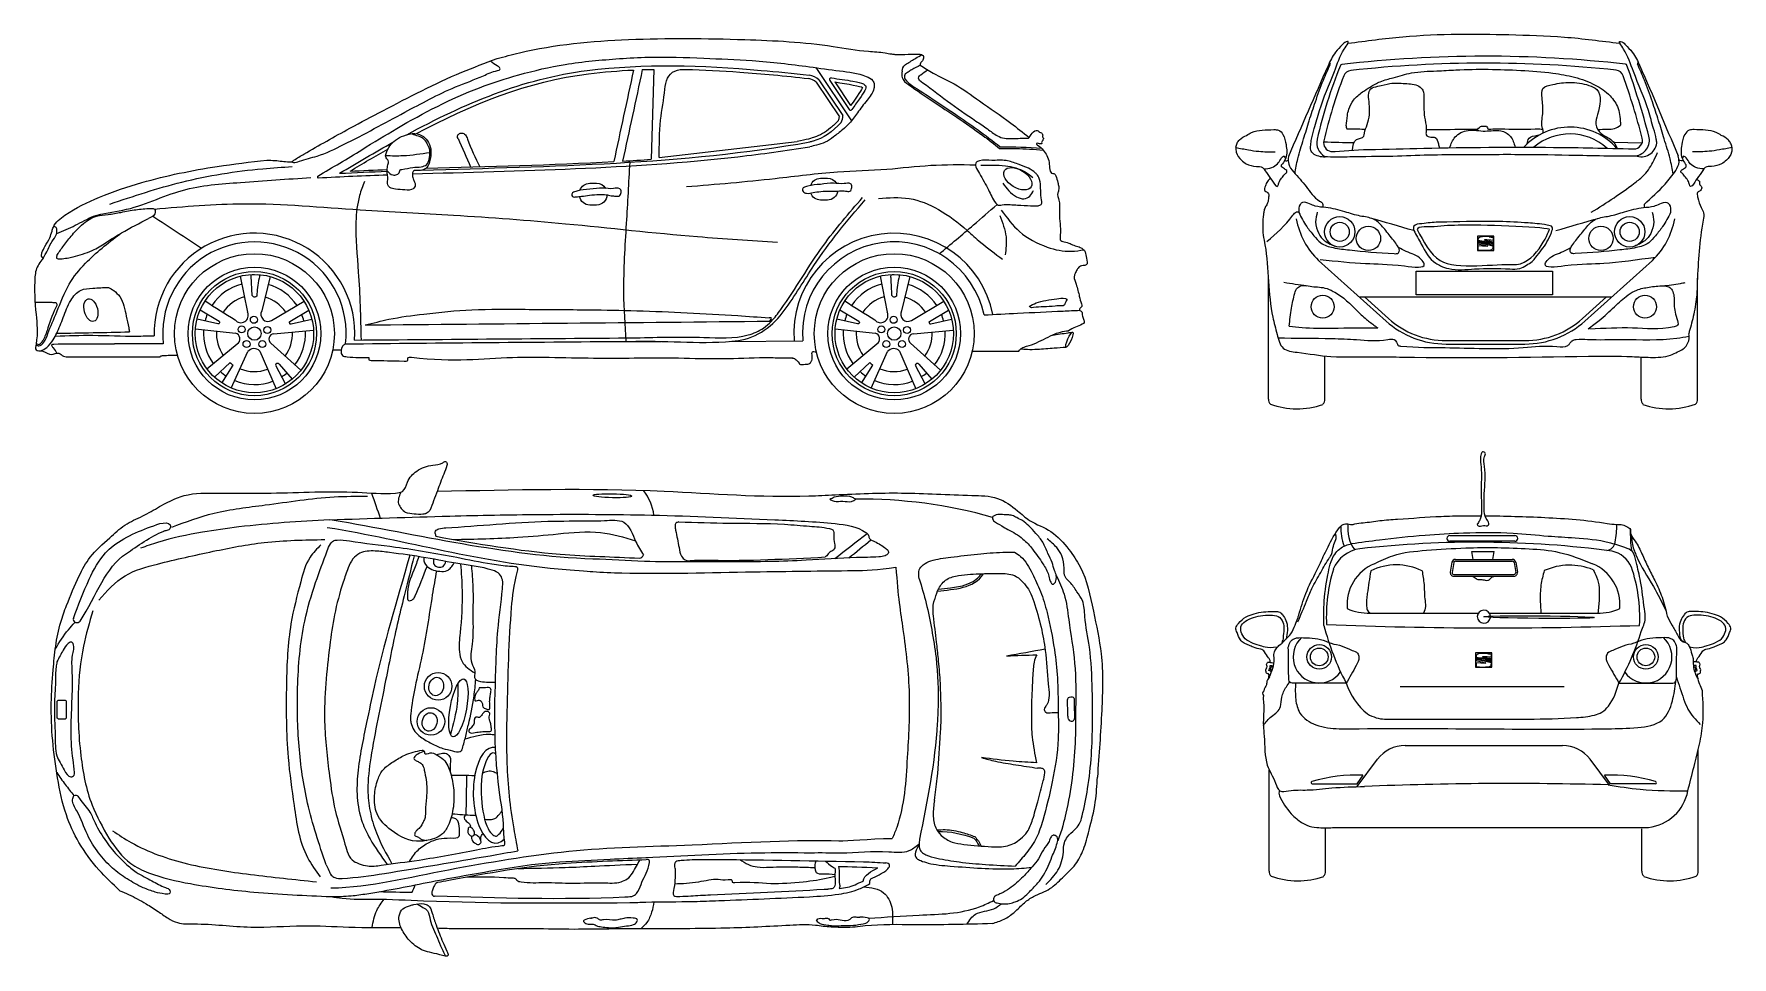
# Model space of a CAD drawing. Header units: millimetres. Extents: x 294.14 to 303.98, y -37.47 to -32.12.
import ezdxf

# ---------------------------------------------------------------- set-up
doc = ezdxf.new("R2010")
doc.units = ezdxf.units.MM
doc.layers.add('Ibiza', color=7, linetype='Continuous')

msp = doc.modelspace()

# ---------------------------------------------------------------- linework, layer by layer
at = {"layer": 'Ibiza'}
for p, q in [((297.7293, -32.3292), (297.7131, -32.8505)), ((298.6668, -32.3191), (298.8738, -32.6276)), ((298.6692, -32.4035), (298.8035, -32.6035)), ((298.6843, -32.39), (298.8234, -32.5974)), ((298.7473, -32.3942), (298.86, -32.5621)), ((298.7766, -32.4019), (298.8689, -32.5395)), ((303.2893, -32.7508), (303.4548, -32.7544)), ((302.5917, -33.3531), (302.503, -33.3344)), ((302.503, -33.3401), (302.503, -33.3344)), ((302.503, -33.3344), (302.503, -33.3401)), ((302.503, -33.3401), (302.5579, -33.3525)), ((302.5034, -33.3218), (302.5034, -33.3208)), ((302.5034, -33.3312), (302.5034, -33.3257)), ((302.5035, -33.3503), (302.5576, -33.3545)), ((302.5035, -33.3503), (302.5035, -33.3737)), ((302.5415, -33.3198), (302.5918, -33.3283)), ((302.5906, -33.302), (302.5906, -33.3203)), ((302.591, -33.3483), (302.591, -33.341)), ((302.5918, -33.3283), (302.5918, -33.3363)), ((301.9709, -33.7878), (301.5798, -33.4367)), ((302.591, -33.3658), (302.5917, -33.3531)), ((303.1232, -33.7878), (303.5142, -33.4367)), ((295.3325, -33.5276), (295.3747, -33.7367)), ((295.411, -33.5176), (295.4123, -33.5176)), ((295.506, -33.53), (295.4568, -33.7285)), ((299.039, -33.5276), (299.0812, -33.7367)), ((299.1176, -33.5176), (299.1189, -33.5176)), ((299.2126, -33.53), (299.1633, -33.7285)), ((301.2889, -34.2404), (301.2889, -33.5397)), ((303.7749, -34.2404), (303.7749, -33.5397)), ((295.2105, -33.7896), (295.0997, -33.7246)), ((295.5142, -33.7843), (295.7019, -33.6734)), ((295.6186, -33.7896), (295.7294, -33.7246)), ((298.9171, -33.7896), (298.8063, -33.7246)), ((299.2208, -33.7843), (299.4085, -33.6734)), ((299.3252, -33.7896), (299.436, -33.7246)), ((301.8153, -33.6482), (303.2787, -33.6482)), ((301.9842, -33.773), (301.8453, -33.6482)), ((303.1098, -33.773), (303.2488, -33.6482)), ((295.0728, -33.8323), (295.3041, -33.8581)), ((295.2026, -33.8044), (295.082, -33.7769)), ((295.5257, -33.8614), (295.757, -33.8413)), ((295.6266, -33.8044), (295.7472, -33.7769)), ((298.7794, -33.8323), (299.0106, -33.8581)), ((298.9091, -33.8044), (298.7886, -33.7769)), ((299.2323, -33.8614), (299.4636, -33.8413)), ((299.3332, -33.8044), (299.4537, -33.7769)), ((294.8862, -33.9202), (294.6032, -33.9202)), ((295.1393, -34.065), (295.3139, -33.9204)), ((295.5099, -33.9162), (295.6837, -34.0732)), ((297.5681, -33.9056), (297.7688, -33.9056)), ((298.1652, -33.9056), (298.591, -33.9018)), ((298.8458, -34.065), (299.0205, -33.9204)), ((299.2164, -33.9162), (299.3902, -34.0732)), ((302.3183, -33.901), (302.7757, -33.901)), ((302.3183, -33.921), (302.7757, -33.921)), ((294.3381, -33.9946), (294.8675, -33.9946)), ((295.1831, -34.1136), (295.2729, -34.0287)), ((295.2806, -34.1762), (295.3763, -33.9647)), ((295.4453, -33.9614), (295.5395, -34.1799)), ((295.5568, -34.0373), (295.6323, -34.1255)), ((295.9164, -33.9563), (295.8676, -33.9563)), ((298.8897, -34.1136), (298.9794, -34.0287)), ((298.9871, -34.1762), (299.0829, -33.9647)), ((299.1518, -33.9614), (299.2461, -34.1799)), ((299.2634, -34.0373), (299.3388, -34.1255)), ((301.6159, -34.2404), (301.6159, -33.9898)), ((303.448, -34.2404), (303.448, -33.9961)), ((295.2259, -34.1469), (295.2909, -34.0428)), ((295.5366, -34.0439), (295.594, -34.1528)), ((298.9325, -34.1469), (298.9975, -34.0428)), ((299.2432, -34.0439), (299.3006, -34.1528)), ((302.3529, -35.1859), (302.3432, -35.2425)), ((302.3628, -35.1876), (302.353, -35.2442)), ((302.3726, -35.1693), (302.7023, -35.1693)), ((302.3726, -35.1793), (302.7023, -35.1793)), ((302.4753, -35.1693), (302.4678, -35.1231)), ((302.4678, -35.1231), (302.5977, -35.1231)), ((302.5898, -35.1693), (302.5977, -35.1231)), ((302.7122, -35.1876), (302.722, -35.2442)), ((302.7221, -35.1859), (302.7318, -35.2425)), ((302.3629, -35.2559), (302.7121, -35.2559)), ((302.3629, -35.2659), (302.7121, -35.2659)), ((301.8785, -35.4811), (302.505, -35.4811)), ((302.57, -35.4811), (303.2121, -35.4811)), ((301.2985, -35.7847), (301.3084, -35.7847)), ((301.3084, -35.7847), (301.3184, -35.7861)), ((302.5813, -35.7688), (302.4926, -35.7501)), ((302.4926, -35.7558), (302.4926, -35.7501)), ((302.4926, -35.7501), (302.4926, -35.7558)), ((302.4926, -35.7558), (302.5475, -35.7682)), ((302.493, -35.7375), (302.493, -35.7365)), ((302.493, -35.7469), (302.493, -35.7414)), ((302.4931, -35.7659), (302.5472, -35.7701)), ((302.4931, -35.7659), (302.4931, -35.7893)), ((302.5311, -35.7355), (302.5814, -35.7439)), ((302.5802, -35.7176), (302.5802, -35.736)), ((302.5806, -35.7639), (302.5806, -35.7567)), ((302.5806, -35.7814), (302.5813, -35.7688)), ((302.5814, -35.7439), (302.5814, -35.752)), ((303.7573, -35.7842), (303.7512, -35.7846)), ((303.7672, -35.7842), (303.7573, -35.7842)), ((302.053, -35.9051), (303.003, -35.9051)), ((302.0809, -36.2478), (302.9933, -36.2478)), ((303.7799, -36.9754), (303.7799, -36.2747)), ((301.2939, -36.9754), (301.2939, -36.3885)), ((301.8026, -36.4845), (301.9213, -36.3273)), ((303.2659, -36.477), (303.1529, -36.3273)), ((301.5435, -36.4702), (301.8029, -36.4702)), ((301.8029, -36.4702), (301.8373, -36.4199)), ((303.2713, -36.4702), (303.2369, -36.4199)), ((303.5307, -36.4702), (303.2713, -36.4702)), ((301.6209, -36.9754), (301.6209, -36.7248)), ((301.7007, -36.722), (303.4914, -36.722)), ((303.453, -36.9754), (303.453, -36.7311))]:
    msp.add_line(p, q, dxfattribs=at)
for points in [[(297.4571, -33.0568, -0.407781), (297.3971, -33.1155), (297.3573, -33.1155, -0.3629), (297.2982, -33.0662)], [(297.3003, -33.0302, -0.323765), (297.3573, -32.989), (297.3971, -32.989, -0.266048), (297.4489, -33.0187, -0.266048)], [(298.6374, -33.0016, -0.323764), (298.6944, -32.9604), (298.7343, -32.9604, -0.266046), (298.786, -32.99, -0.266046)], [(298.7937, -33.0352, -0.374246), (298.7343, -33.0869), (298.6944, -33.0869, -0.320332), (298.6377, -33.0464)]]:
    msp.add_lwpolyline(points, format="xyb", dxfattribs=at)
for points in [[(302.5002, -33.3787), (302.5948, -33.3787), (302.5948, -33.2956), (302.5007, -33.2956, 0.414214), (302.5002, -33.2961)], [(302.4898, -35.7944), (302.5844, -35.7944), (302.5844, -35.7112), (302.4903, -35.7112, 0.414214), (302.4898, -35.7117)], [(294.2815, -35.9844), (294.314, -35.9844, -0.414214), (294.324, -35.9944), (294.324, -36.085, -0.414214), (294.314, -36.095), (294.2815, -36.095, -0.414214), (294.2715, -36.085), (294.2715, -35.9944, -0.414214)]]:
    msp.add_lwpolyline(points, format="xyb", close=True, dxfattribs=at)
msp.add_lwpolyline([(302.1448, -33.4979), (302.9353, -33.4979), (302.9353, -33.6366), (302.1448, -33.6366)], close=True, dxfattribs=at)
for points in [[(302.3398, -35.0306), (302.7171, -35.0306)], [(302.7171, -35.0643), (302.3398, -35.0643)]]:
    msp.add_lwpolyline(points, dxfattribs=at)
for centre, radius in [((301.7026, -33.2708), 0.088), ((301.7026, -33.2708), 0.0554), ((301.8688, -33.3089), 0.0705), ((303.2161, -33.3089), 0.0705), ((303.3824, -33.2708), 0.088), ((303.3824, -33.2708), 0.0554), ((295.4146, -33.8605), 0.463), ((299.1211, -33.8605), 0.463), ((295.4146, -33.8605), 0.3846), ((295.4146, -33.8605), 0.3598), ((295.4146, -33.8605), 0.3429), ((299.1211, -33.8605), 0.3846), ((299.1211, -33.8605), 0.3598), ((299.1211, -33.8605), 0.3429), ((301.6039, -33.7047), 0.0664), ((303.4711, -33.7047), 0.0664), ((295.3399, -33.8364), 0.0203), ((295.4146, -33.8605), 0.0387), ((295.4112, -33.7805), 0.0203), ((295.4892, -33.8398), 0.0203), ((299.0465, -33.8364), 0.0203), ((299.1211, -33.8605), 0.0387), ((299.1177, -33.7805), 0.0203), ((299.1958, -33.8398), 0.0203), ((295.3688, -33.9211), 0.0203), ((295.4604, -33.9211), 0.0203), ((299.0753, -33.9211), 0.0203), ((299.1669, -33.9211), 0.0203), ((301.5838, -35.7343), 0.0712), ((301.5838, -35.7343), 0.0512), ((303.4761, -35.7343), 0.0712), ((303.4761, -35.7343), 0.0512), ((296.4789, -35.9046), 0.0799), ((296.4371, -36.1085), 0.0799)]:
    msp.add_circle(centre, radius, dxfattribs=at)
for centre, radius, start, end in [((302.5451, -39.4164), 7.1634, 83.48287, 96.66074), ((298.6032, -32.4842), 0.1243, 49.29061, 77.58593), ((304.3698, -33.3814), 2.872, 158.04387, 166.98647), ((304.3698, -33.3814), 2.832, 159.02112, 166.98647), ((301.7154, -32.3113), 0.01, 96.66074, 158.04387), ((301.7722, -32.3854), 0.05, 96.27309, 159.02112), ((302.5451, -39.4164), 7.1234, 83.88741, 96.27309), ((303.2983, -32.3833), 0.05, 19.14464, 83.88741), ((298.7607, -33.9585), 4.8532, 14.69417, 19.14464), ((303.357, -32.3093), 0.01, 19.73882, 83.48287), ((298.7607, -33.9585), 4.8932, 14.69417, 19.73882), ((303.4333, -32.2968), 0.00638, 95.22253, 201.45087), ((298.6032, -32.4842), 0.1043, 50.71455, 77.58593), ((298.7557, -32.3887), 0.01, 82.22009, 213.86109), ((298.8683, -32.5565), 0.01, 213.86109, 324.05585), ((298.746, -32.6007), 0.0575, 335.51222, 357.2529), ((298.746, -32.6007), 0.0775, 331.66356, 2.47288), ((301.6592, -32.755), 0.09, 166.98647, 240.51461), ((301.6592, -32.755), 0.05, 166.98647, 260.92421), ((303.0358, -33.0265), 0.3628, 41.18673, 137.23555), ((303.0358, -33.0265), 0.3228, 48.27918, 130.3066), ((303.4068, -32.7401), 0.05, 268.50259, 14.69417), ((303.4068, -32.7401), 0.09, 275.85444, 14.69417), ((303.4492, -32.7445), 0.0914, 248.68229, 351.98229), ((301.6111, -32.7181), 0.1176, 239.86404, 277.76162), ((303.4838, -33.1167), 0.0177, 164.84121, 224.32524), ((301.8887, -33.1163), 0.445, 190.25113, 226.04248), ((303.2053, -33.1163), 0.445, 313.95752, 349.74887), ((295.4146, -33.8605), 0.5817, 356.33735, 181.19894), ((295.4146, -33.8605), 0.5317, 353.55728, 186.44272), ((299.1211, -33.8605), 0.5817, 10.99154, 184.10713), ((299.1211, -33.8605), 0.5317, 11.75093, 184.44482), ((302.5671, -33.3213), 0.0637, 172.05964, 180.46744), ((302.3143, -34.7494), 1.4401, 78.89157, 82.45585), ((302.349, -34.4686), 1.1532, 77.88575, 82.30773), ((302.3905, -34.1439), 0.8205, 75.85531, 82.09447), ((302.5185, -33.3167), 0.0151, 96.67562, 164.04768), ((302.5491, -33.4704), 0.1718, 83.50179, 100.85268), ((302.5417, -33.3188), 0.001, 90.53472, 260.47276), ((302.5455, -33.7289), 0.4111, 83.7092, 90.53472), ((302.6234, -32.875), 0.4282, 262.64196, 265.60458), ((302.5045, -33.3737), 0.001, 180, 262.7843), ((302.5443, -33.0588), 0.3184, 262.7843, 275.55356), ((302.5576, -33.3535), 0.001, 265.56023, 77.27717), ((302.5749, -33.3576), 0.018, 270.90309, 333.22051), ((295.4146, -33.8605), 0.2956, 104.24215, 146.32274), ((295.4146, -33.8605), 0.2956, 33.48001, 74.29089), ((299.1211, -33.8605), 0.2956, 104.24215, 146.32274), ((299.1211, -33.8605), 0.2956, 33.48001, 74.29089), ((295.4146, -33.8605), 0.2202, 105.21391, 145.82347), ((295.3362, -33.7549), 0.0426, 217.65536, 25.3642), ((295.4935, -33.7481), 0.0417, 151.91835, 299.7984), ((295.4146, -33.8605), 0.2202, 34.47672, 73.68445), ((299.1211, -33.8605), 0.2202, 105.21391, 145.82347), ((299.0427, -33.7549), 0.0426, 217.65536, 25.3642), ((299.2001, -33.7481), 0.0417, 151.91835, 299.7984), ((299.1211, -33.8605), 0.2202, 34.47672, 73.68445), ((295.4146, -33.8605), 0.2956, 175.53157, 216.1177), ((295.4146, -33.8605), 0.2956, 157.77907, 165.67408), ((295.4146, -33.8605), 0.2956, 14.32592, 22.22093), ((299.1211, -33.8605), 0.2956, 175.53157, 216.1177), ((299.1211, -33.8605), 0.2956, 157.77907, 165.67408), ((299.1211, -33.8605), 0.2956, 14.32592, 22.22093), ((302.3183, -33.401), 0.52, 228.07322, 270), ((302.3183, -33.401), 0.5, 228.07322, 270), ((302.7757, -33.401), 0.5, 270, 311.92678), ((302.7757, -33.401), 0.52, 270, 311.92678), ((295.4146, -33.8605), 0.2202, 176.18183, 214.91402), ((295.2961, -33.8913), 0.0342, 301.50361, 76.45894), ((295.5283, -33.8918), 0.0306, 94.81238, 232.91985), ((295.4146, -33.8605), 0.2202, 323.79503, 2.24299), ((295.4146, -33.8605), 0.2956, 322.29298, 2.93235), ((299.1211, -33.8605), 0.2202, 176.18183, 214.91402), ((299.0026, -33.8913), 0.0342, 301.50361, 76.45894), ((299.2349, -33.8918), 0.0306, 94.81238, 232.91985), ((299.1211, -33.8605), 0.2202, 323.79503, 2.24299), ((299.1211, -33.8605), 0.2956, 322.29298, 2.93235), ((295.4146, -33.8605), 0.2202, 229.85961, 235.84918), ((295.4122, -33.9936), 0.0461, 44.27396, 141.17331), ((295.5482, -34.0451), 0.0117, 42.2205, 174.09527), ((299.1211, -33.8605), 0.2202, 229.85961, 235.84918), ((299.1188, -33.9936), 0.0461, 44.27396, 141.17331), ((299.2548, -34.0451), 0.0117, 42.2205, 174.09527), ((295.4146, -33.8605), 0.2956, 228.21239, 236.40174), ((295.4146, -33.8605), 0.2956, 247.21415, 291.0463), ((295.4146, -33.8605), 0.2202, 247.7506, 290.26608), ((295.4146, -33.8605), 0.2956, 302.14704, 309.22512), ((299.1211, -33.8605), 0.2956, 228.21239, 236.40174), ((299.1211, -33.8605), 0.2956, 247.21415, 291.0463), ((299.1211, -33.8605), 0.2202, 247.7506, 290.26608), ((299.1211, -33.8605), 0.2956, 302.14704, 309.22512), ((301.322, -34.2439), 0.0332, 173.99618, 229.94992), ((301.4555, -33.8452), 0.4515, 249.93075, 289.27425), ((301.5828, -34.2439), 0.0332, 310.05008, 6.00382), ((303.481, -34.2439), 0.0332, 173.99618, 229.94992), ((303.6083, -33.8452), 0.4515, 250.72575, 290.06925), ((303.7419, -34.2439), 0.0332, 310.05008, 6.00382), ((297.4166, -34.9596), 0.3163, 8.50125, 36.96682), ((298.9349, -37.5771), 2.7571, 74.09296, 90.76485), ((296.4852, -35.022), 0.0231, 174.2464, 215.21495), ((302.9454, -34.9888), 0.3618, 347.18575, 3.5309), ((304.5034, -34.9935), 1.1181, 179.99178, 186.45016), ((301.8462, -35.3012), 0.1959, 98.14483, 157.39435), ((302.4937, -41.0917), 6.0223, 82.49131, 96.43703), ((302.3398, -35.0475), 0.0169, 90, 270), ((302.7171, -35.0475), 0.0169, 270, 90), ((303.2423, -35.061), 0.0564, 276.92332, 351.83216), ((303.2428, -35.2809), 0.1643, 24.18637, 76.68523), ((297.6396, -35.1324), 0.0305, 281.46188, 338.82174), ((301.9998, -35.4308), 0.2552, 112.08057, 185.30894), ((302.0308, -35.5349), 0.3339, 63.58304, 116.41696), ((302.3726, -35.1893), 0.02, 90, 170.20818), ((302.3726, -35.1893), 0.01, 90, 170.20818), ((302.7023, -35.1893), 0.02, 9.79182, 90), ((302.7023, -35.1893), 0.01, 9.79182, 90), ((303.035, -35.562), 0.3594, 67.80074, 114.24489), ((303.071, -35.4308), 0.2552, 354.69106, 67.91943), ((302.5357, -35.5054), 0.9053, 357.09463, 18.80723), ((302.6098, -35.5059), 0.985, 163.48971, 182.36468), ((302.3629, -35.2459), 0.02, 170.20818, 270), ((302.3629, -35.2459), 0.01, 170.20818, 270), ((302.7121, -35.2459), 0.02, 270, 9.79182), ((302.7121, -35.2459), 0.01, 270, 9.79182), ((301.8746, -35.1565), 0.3246, 246.60039, 270.68346), ((302.5375, -35.5011), 0.0381, 4.84935, 354.2369), ((303.0873, -35.1756), 1.5234, 194.31091, 207.78876), ((302.5966, -11.4565), 24.1096, 267.692, 272.00436), ((302.1006, -35.1856), 1.4065, 330.13963, 343.44643), ((301.5838, -35.7343), 0.1512, 132.3605, 324.86638), ((303.4761, -35.7343), 0.1512, 216.18466, 47.6395), ((301.405, -35.1361), 0.6388, 259.98166, 262.507), ((302.5567, -35.737), 0.0637, 172.05964, 180.46744), ((302.3039, -37.1651), 1.4401, 78.89157, 82.45585), ((302.3386, -36.8842), 1.1532, 77.88575, 82.30773), ((302.3801, -36.5596), 0.8205, 75.85531, 82.09447), ((302.4941, -35.7893), 0.001, 180, 262.7843), ((302.5081, -35.7323), 0.0151, 96.67562, 164.04768), ((302.5339, -35.4745), 0.3184, 262.7843, 275.55356), ((302.5387, -35.8861), 0.1718, 83.50179, 100.85268), ((302.5313, -35.7345), 0.001, 90.53472, 260.47276), ((302.5351, -36.1446), 0.4111, 83.7092, 90.53472), ((302.5472, -35.7691), 0.001, 265.56023, 77.27717), ((302.613, -35.2907), 0.4282, 262.64196, 265.60458), ((302.5645, -35.7733), 0.018, 270.90309, 333.22051), ((302.1159, -35.7582), 0.3974, 198.73788, 230.49918), ((302.0809, -36.4478), 0.2, 90, 142.95312), ((302.9933, -36.4478), 0.2, 37.04688, 90), ((301.5435, -36.4632), 0.007, 106.37677, 270), ((301.8007, -37.3386), 0.9194, 87.72391, 106.37677), ((302.6908, -57.3123), 20.8443, 88.44222, 92.32406), ((303.2734, -37.3386), 0.9194, 73.62323, 92.27609), ((303.5307, -36.4632), 0.007, 270, 73.62323), ((301.3857, -36.525), 0.0352, 154.14059, 202.85478), ((301.7677, -36.3469), 0.4567, 204.83292, 220.52096), ((303.4634, -36.4631), 0.2604, 276.17586, 349.45341), ((301.327, -36.9789), 0.0332, 173.99618, 229.94992), ((301.5878, -36.9789), 0.0332, 310.05008, 6.00382), ((303.486, -36.9789), 0.0332, 173.99618, 229.94992), ((303.7469, -36.9789), 0.0332, 310.05008, 6.00382), ((301.4605, -36.5802), 0.4515, 249.93075, 289.27425), ((303.6133, -36.5802), 0.4515, 250.72575, 290.06925)]:
    msp.add_arc(centre, radius, start, end, dxfattribs=at)
for centre, major_axis, ratio in [((299.8375, -32.9632), (-0.0775, 0.047), 0.575042), ((294.4671, -33.7244), (0.0167, -0.065), 0.574856), ((300.1366, -33.8954), (-0.0196, -0.0432), 0.212209), ((297.489, -34.8002), (-0.1123, 0.0022), 0.102782), ((302.857, -35.5036), (-0.3195, 0.0025), 0.023347), ((296.4678, -35.9058), (-0.0111, -0.0528), 0.786292), ((296.5963, -36.0295), (-0.0309, -0.1683), 0.275472), ((296.4297, -36.111), (-0.0111, -0.0528), 0.786292)]:
    msp.add_ellipse(centre, major_axis=major_axis, ratio=ratio, dxfattribs=at)
msp.add_ellipse((296.8061, -36.5361), major_axis=(0.0085, -0.2772), ratio=0.444989, start_param=3.030844, end_param=6.682362, dxfattribs=at)
for points in [[(296.8201, -32.2671), (296.95, -32.2332), (297.5817, -32.1565), (298.2558, -32.1565), (298.7674, -32.196), (298.9716, -32.2245), (299.0682, -32.2333), (299.1055, -32.2399), (299.1253, -32.2421), (299.1824, -32.2421), (299.2577, -32.2412), (299.2795, -32.2438), (299.2885, -32.2497), (299.2917, -32.2597), (299.2842, -32.2799), (299.2742, -32.2931), (299.2715, -32.3058)], [(301.7508, -32.1782), (301.7518, -32.1683), (301.7393, -32.1698), (301.7164, -32.1875), (301.6781, -32.2295), (301.6346, -32.309), (301.4052, -32.8343)], [(301.7508, -32.1782), (302.0672, -32.1402), (302.3882, -32.125), (302.6818, -32.128), (303.0039, -32.142), (303.3248, -32.1782)], [(303.3248, -32.1782), (303.3237, -32.1683), (303.3363, -32.1698), (303.3591, -32.1875), (303.3975, -32.2295), (303.441, -32.309), (303.6626, -32.8306)], [(295.4858, -32.8551), (295.5334, -32.8574), (295.6163, -32.8656), (295.6256, -32.8656), (295.6432, -32.8563), (295.7012, -32.8201), (295.9671, -32.6705), (296.1584, -32.5694), (296.6154, -32.3463), (296.8201, -32.2671)], [(301.552, -32.8198), (301.5346, -32.7976), (301.5346, -32.7681), (301.5388, -32.7333), (301.5548, -32.6726), (301.5846, -32.5684), (301.6713, -32.3423), (301.7282, -32.2123), (301.7508, -32.1782)], [(297.76, -32.8403), (297.7679, -32.6233), (297.793, -32.444), (297.8072, -32.3811), (297.8497, -32.3387), (297.9142, -32.3297)], [(299.1667, -32.3402), (299.1667, -32.377), (299.2047, -32.4176), (299.4837, -32.6063), (299.6341, -32.712), (299.7321, -32.7878)], [(299.2715, -32.3058), (299.3464, -32.3503), (299.468, -32.413), (299.6158, -32.5122), (299.7962, -32.6402), (299.9027, -32.7238)], [(301.4435, -32.9342), (301.4594, -32.8472), (301.493, -32.7325), (301.5257, -32.6267), (301.5616, -32.5171), (301.6077, -32.3912), (301.6482, -32.2992)], [(301.7407, -32.6566), (301.7467, -32.5968), (301.7551, -32.5608), (301.7827, -32.507), (301.8342, -32.4603), (301.8785, -32.4316), (301.9372, -32.4005), (302.0127, -32.3777), (302.1182, -32.3502), (302.2643, -32.3382), (302.3758, -32.3322), (302.7509, -32.3351), (302.938, -32.351), (303.0628, -32.3749), (303.1822, -32.42), (303.2685, -32.4823), (303.3149, -32.5552), (303.3295, -32.6533)], [(303.635, -32.9363), (303.6162, -32.8472), (303.5825, -32.7325), (303.5499, -32.6267), (303.5139, -32.5171), (303.4679, -32.3912), (303.4273, -32.2992)], [(299.267, -32.3912), (299.595, -32.629), (299.6608, -32.6739), (299.72, -32.7145), (299.7595, -32.7287), (299.8045, -32.7298), (299.8988, -32.7287)], [(301.7762, -32.7982), (301.7993, -32.7366), (301.8421, -32.7172), (301.846, -32.6997), (301.8614, -32.6494), (301.8737, -32.5282), (301.8819, -32.4424), (301.9241, -32.4274), (301.9936, -32.4111), (302.0809, -32.4111), (302.1613, -32.4274), (302.1845, -32.4506), (302.1899, -32.4982), (302.1967, -32.6221), (302.2035, -32.6889), (302.2035, -32.7093), (302.2308, -32.7215), (302.2553, -32.7243), (302.2744, -32.761), (302.2786, -32.7845)], [(303.2525, -32.6758), (303.2952, -32.6713), (303.3295, -32.6533)], [(296.1841, -32.935), (296.1833, -32.9122), (296.1879, -32.8833), (296.1894, -32.8582), (296.1757, -32.8362), (296.1795, -32.8103), (296.1993, -32.7723), (296.232, -32.7389), (296.2799, -32.7138), (296.3446, -32.7017), (296.3933, -32.7191), (296.423, -32.7526), (296.4374, -32.8035), (296.4313, -32.8552), (296.4123, -32.8993), (296.3918, -32.9107), (296.3598, -32.9152), (296.3362, -32.9183), (296.3302, -32.9342), (296.334, -32.9631), (296.3417, -32.9828), (296.3464, -32.9982), (296.3424, -33.0122), (296.3344, -33.0209), (296.2861, -33.0283), (296.2318, -33.0229), (296.1983, -33.0129), (296.1869, -32.9982), (296.1869, -32.9687), (296.185, -32.9357)], [(297.76, -32.8403), (298.5592, -32.7465)], [(299.8988, -32.7287), (299.9154, -32.7073), (299.9446, -32.6828), (299.9548, -32.6852), (299.9578, -32.69), (299.9632, -32.6936), (299.9745, -32.6977), (299.9775, -32.7019), (299.9813, -32.7085), (299.9826, -32.7246), (299.9864, -32.7317), (299.9834, -32.7335), (299.9823, -32.7419), (299.9757, -32.749), (299.9757, -32.7586), (299.9578, -32.7586), (299.9464, -32.7598), (299.9464, -32.7645), (299.9518, -32.7687), (299.9844, -32.7969), (300.0183, -32.869), (300.0406, -32.9333), (300.0498, -32.9346), (300.0577, -32.9464), (300.0688, -32.9839), (300.0742, -33.008), (300.0722, -33.0352), (300.0688, -33.0447), (300.0758, -33.0876), (300.0781, -33.1482), (300.084, -33.2678), (300.0822, -33.3059), (300.0831, -33.3175), (300.1062, -33.3281), (300.17, -33.3511), (300.1993, -33.3609), (300.2277, -33.3875), (300.2347, -33.4228), (300.2342, -33.4628), (300.225, -33.4657), (300.2071, -33.4676), (300.1941, -33.4729), (300.1811, -33.4898), (300.1698, -33.5121), (300.1646, -33.5292), (300.1749, -33.5745), (300.1937, -33.6445), (300.2057, -33.689), (300.2083, -33.7035), (300.199, -33.7123), (300.1952, -33.7183), (300.1971, -33.7262), (300.2045, -33.7309), (300.2111, -33.7518), (300.218, -33.7778), (300.2213, -33.7955), (300.2111, -33.8057), (300.1712, -33.8235), (300.1315, -33.8441)], [(301.1005, -32.7808), (301.1081, -32.7572), (301.1225, -32.7369), (301.1622, -32.7116), (301.1918, -32.6955), (301.2536, -32.682), (301.3203, -32.6786), (301.3482, -32.682), (301.3736, -32.7065), (301.3914, -32.7656), (301.3956, -32.8053), (301.3897, -32.8433), (301.3711, -32.8771)], [(302.3392, -32.7842), (302.3712, -32.7211), (302.446, -32.6832), (302.5456, -32.6867), (302.6358, -32.6856), (302.6915, -32.7176), (302.7188, -32.7804)], [(303.975, -32.7808), (303.9674, -32.7572), (303.953, -32.7369), (303.9133, -32.7116), (303.8837, -32.6955), (303.822, -32.682), (303.7552, -32.6786), (303.7273, -32.682), (303.7019, -32.7065), (303.6842, -32.7656), (303.68, -32.8053), (303.6859, -32.8433), (303.7045, -32.8771)], [(294.1898, -33.4242), (294.1811, -33.4123), (294.1834, -33.3924), (294.201, -33.3549), (294.2286, -33.305), (294.2417, -33.2667), (294.2494, -33.243), (294.3165, -33.1746), (294.5164, -33.0701), (294.762, -32.9854), (295.1989, -32.8921), (295.4858, -32.8551)], [(296.1762, -32.8287), (296.2754, -32.8287), (296.4317, -32.8103)], [(299.5934, -32.8947), (299.596, -32.868), (299.6151, -32.8591), (299.6862, -32.8566), (299.7689, -32.8578), (299.8388, -32.8781), (299.8985, -32.9023), (299.9405, -32.9302), (299.9519, -32.9429), (299.9634, -32.9683), (299.9697, -33.0178), (299.9735, -33.0737), (299.9723, -33.1118), (299.9545, -33.1194), (299.9112, -33.1194), (299.8362, -33.1156), (299.7473, -33.1144), (299.718, -33.1131), (299.7091, -33.1042), (299.6672, -33.028), (299.6151, -32.9328), (299.5934, -32.8947)], [(299.7321, -32.7878), (299.8275, -32.7878), (299.9844, -32.7969)], [(301.1005, -32.7808), (301.1031, -32.8097), (301.1331, -32.8557), (301.1612, -32.8772), (301.2193, -32.8912), (301.2548, -32.8987), (301.2689, -32.9146), (301.3017, -32.9614), (301.3313, -33.0048)], [(301.4052, -32.8343), (301.4068, -32.8791), (301.435, -32.9238), (301.508, -33.0083), (301.5859, -33.0928), (301.6031, -33.1073), (301.6047, -33.1189), (301.6039, -33.1282)], [(303.1599, -33.1575), (303.2924, -33.0729), (303.4063, -32.9914), (303.4587, -32.9483), (303.5172, -32.8683), (303.5434, -32.8114)], [(303.4667, -33.112), (303.5875, -32.9942), (303.6489, -32.9154), (303.6684, -32.8647), (303.6626, -32.8306)], [(303.975, -32.7808), (303.9725, -32.8097), (303.9424, -32.8557), (303.9143, -32.8772), (303.8563, -32.8912), (303.8207, -32.8987), (303.8067, -32.9146), (303.7739, -32.9614), (303.7443, -33.0048)], [(303.9754, -32.7822), (303.9022, -32.7956), (303.8425, -32.8041), (303.7467, -32.8071)], [(294.2687, -33.28), (294.3767, -33.2328), (294.483, -33.1806), (294.6518, -33.1452), (294.9973, -33.0307), (295.3346, -32.9846), (295.7411, -32.9553)], [(294.5761, -33.1102), (294.9931, -32.9825), (295.4625, -32.9051), (295.6322, -32.8925)], [(295.7816, -32.9488), (295.7789, -32.9521), (295.7791, -32.9538), (295.7795, -32.9556), (295.7809, -32.9572), (295.7836, -32.9578)], [(297.5681, -33.9056), (297.555, -33.6222), (297.5705, -33.2219), (297.5906, -32.8674)], [(297.9174, -33.0089), (298.4314, -32.9613), (298.7932, -32.9233), (299.0788, -32.9074), (299.3326, -32.8852), (299.5924, -32.882)], [(299.624, -32.8845), (299.7651, -32.8883), (299.8807, -32.9239), (299.9239, -32.9556)], [(301.3313, -33.0048), (301.3401, -33.0073), (301.3471, -32.9972), (301.3528, -32.9789), (301.3705, -32.9536), (301.3895, -32.9315), (301.3964, -32.9258), (301.3952, -32.9157)], [(301.3952, -32.9157), (301.3764, -32.9022), (301.366, -32.8941), (301.3651, -32.8862), (301.3674, -32.8798), (301.3711, -32.8771)], [(303.7443, -33.0048), (303.7354, -33.0073), (303.7285, -32.9972), (303.7228, -32.9789), (303.7051, -32.9536), (303.6861, -32.9315), (303.6791, -32.9258), (303.6804, -32.9157)], [(303.6804, -32.9157), (303.6991, -32.9022), (303.7095, -32.8941), (303.7104, -32.8862), (303.7081, -32.8798), (303.7045, -32.8771)], [(297.257, -33.0438), (297.2828, -33.0343), (297.3575, -33.0241), (297.4329, -33.0173), (297.4947, -33.0201), (297.5306, -33.0207), (297.5395, -33.037), (297.5367, -33.0485), (297.532, -33.0608), (297.5089, -33.0641), (297.4811, -33.0614), (297.4519, -33.056), (297.4118, -33.0546), (297.3561, -33.058), (297.31, -33.0648), (297.2787, -33.0682), (297.257, -33.0655), (297.2529, -33.0519), (297.257, -33.0438)], [(298.5942, -33.0152), (298.62, -33.0057), (298.6947, -32.9955), (298.77, -32.9887), (298.8318, -32.9914), (298.8678, -32.9921), (298.8766, -33.0084), (298.8739, -33.0199), (298.8692, -33.0321), (298.8461, -33.0355), (298.8182, -33.0328), (298.7892, -33.0355), (298.7511, -33.0345), (298.6952, -33.0371), (298.651, -33.0437), (298.6134, -33.0472), (298.5942, -33.0369), (298.5901, -33.0233), (298.5942, -33.0152)], [(299.7498, -32.9886), (299.8299, -33.0674), (299.8731, -33.0788), (299.9062, -33.0636), (299.929, -33.0305)], [(301.3008, -32.9619), (301.2841, -32.9786), (301.2716, -33.005), (301.2688, -33.0334), (301.2813, -33.0418), (301.2903, -33.0501), (301.2903, -33.0696), (301.2848, -33.1036), (301.273, -33.1244), (301.2639, -33.1481), (301.2604, -33.1696), (301.2594, -33.2904), (301.2692, -33.3469), (301.3143, -33.7648), (301.3398, -33.8648), (301.3751, -33.9452), (301.4557, -33.9691), (301.6512, -33.9929), (301.9124, -33.9944), (302.069, -33.9967), (303.1437, -33.9921), (303.3972, -33.9937), (303.5026, -33.9982), (303.6191, -33.985), (303.6601, -33.967), (303.6931, -33.9497), (303.7136, -33.9261), (303.7277, -33.8758), (303.7246, -33.8616)], [(294.2691, -33.4087), (294.3041, -33.3573), (294.3525, -33.2956), (294.4133, -33.2318), (294.4565, -33.1989), (294.4998, -33.1804), (294.5667, -33.1701), (294.6408, -33.1578), (294.7273, -33.1424), (294.8148, -33.1352), (294.8364, -33.1403), (294.8395, -33.1526), (294.8292, -33.1773), (294.8014, -33.1928)], [(294.8348, -33.1387), (295.3549, -33.108), (296.0263, -33.1432), (296.5684, -33.1744), (297.2168, -33.2238), (297.9813, -33.2982), (298.4452, -33.33)], [(297.6249, -33.8852), (298.018, -33.8822), (298.2756, -33.8683), (298.3641, -33.8287), (298.4093, -33.7892), (298.4644, -33.7205), (298.7109, -33.35), (298.9381, -33.072)], [(299.0302, -33.0778), (299.2081, -33.0778), (299.377, -33.1408), (299.5436, -33.2623), (299.6224, -33.332), (299.7485, -33.4287)], [(299.7418, -33.1453), (299.8476, -33.269), (300.0075, -33.359), (300.1471, -33.3837), (300.2214, -33.3747)], [(301.2808, -33.3259), (301.4314, -33.1743), (301.4515, -33.1554), (301.4651, -33.1551)], [(301.4652, -33.1579), (301.4734, -33.1118), (301.4867, -33.1002), (301.5279, -33.1085), (301.5609, -33.1216), (301.622, -33.1299), (301.7327, -33.1546), (301.8218, -33.1794), (301.8978, -33.1975), (301.9176, -33.2091), (301.9688, -33.2635), (302.0216, -33.3295), (302.0414, -33.3585), (302.048, -33.3773), (302.0431, -33.3922), (302.0183, -33.3971), (301.7591, -33.3757), (301.665, -33.3625), (301.5923, -33.3344), (301.5527, -33.2932), (301.5114, -33.2404), (301.4652, -33.1579)], [(303.6197, -33.1579), (303.6115, -33.1118), (303.5983, -33.1002), (303.557, -33.1085), (303.524, -33.1216), (303.4629, -33.1299), (303.3523, -33.1546), (303.2631, -33.1794), (303.1872, -33.1975), (303.1674, -33.2091), (303.1162, -33.2635), (303.0633, -33.3295), (303.0435, -33.3585), (303.0369, -33.3773), (303.0419, -33.3922), (303.0666, -33.3971), (303.3259, -33.3757), (303.42, -33.3625), (303.4926, -33.3344), (303.5322, -33.2932), (303.5735, -33.2404), (303.6197, -33.1579)], [(294.1898, -33.4242), (294.2067, -33.3958), (294.2411, -33.3285), (294.2673, -33.2844), (294.2703, -33.2612), (294.2651, -33.2455), (294.2513, -33.2388)], [(294.2691, -33.4087), (294.2681, -33.4231), (294.2897, -33.4273), (294.3638, -33.4149), (294.475, -33.3789), (294.5523, -33.3337), (294.6449, -33.2771), (294.8014, -33.1928)], [(299.7328, -33.1762), (299.7691, -33.2992), (299.7644, -33.4049)], [(301.5727, -33.1563), (301.5628, -33.2129), (301.5808, -33.28), (301.6143, -33.3221), (301.6464, -33.3413), (301.6732, -33.3537)], [(302.1312, -33.2635), (301.8791, -33.1907)], [(302.1312, -33.2635), (302.1325, -33.2386), (302.1778, -33.2237), (302.2273, -33.2177), (302.3226, -33.2139), (302.6261, -33.2107), (302.7938, -33.2191), (302.9042, -33.2316), (302.9333, -33.2433), (302.9291, -33.274), (302.8719, -33.376), (302.8388, -33.4185), (302.8172, -33.4421), (302.7841, -33.4637), (302.745, -33.4833), (302.6879, -33.4861), (302.4842, -33.4861), (302.3339, -33.4842), (302.2872, -33.468), (302.2587, -33.4528), (302.1751, -33.3423), (302.1312, -33.2635)], [(302.9537, -33.2635), (303.2058, -33.1907)], [(303.5123, -33.1563), (303.5221, -33.2129), (303.5042, -33.28), (303.4706, -33.3221), (303.4385, -33.3413), (303.4118, -33.3537)], [(294.1898, -33.4242), (294.1491, -33.4933), (294.143, -33.5319), (294.1491, -33.7493), (294.1491, -33.9221), (294.1491, -33.9546), (294.1878, -33.9627), (294.2386, -33.981), (294.2813, -33.9749), (294.3078, -33.9912), (294.3388, -33.9945)], [(295.4017, -33.6406), (295.3962, -33.54)], [(299.1083, -33.6406), (299.1027, -33.54)], [(295.4282, -33.6431), (295.4165, -33.6503), (295.4017, -33.6406)], [(299.1348, -33.6431), (299.123, -33.6503), (299.1083, -33.6406)], [(301.3792, -33.5634), (301.5112, -33.5829)], [(301.4093, -33.8172), (301.4235, -33.7133), (301.4424, -33.6267), (301.4582, -33.5952), (301.4834, -33.5826), (301.531, -33.5862), (301.6162, -33.5963), (301.665, -33.6156), (301.7339, -33.6627), (301.7972, -33.7227), (301.8572, -33.7783), (301.9063, -33.8153), (301.9226, -33.8273)], [(303.1422, -33.8323), (303.2057, -33.784), (303.294, -33.7047), (303.3734, -33.6368), (303.4232, -33.6081), (303.495, -33.5915), (303.5774, -33.5839), (303.6091, -33.59), (303.628, -33.6088), (303.6401, -33.6813), (303.6552, -33.7726), (303.6597, -33.8126), (303.6393, -33.8209), (303.3991, -33.8285), (303.1513, -33.8353)], [(303.5729, -33.5839), (303.676, -33.57), (303.7042, -33.5641)], [(303.774, -33.5592), (303.7697, -33.6471), (303.7504, -33.762), (303.7246, -33.8616)], [(294.1432, -33.6793), (294.2344, -33.6792)], [(294.2344, -33.6792), (294.2601, -33.6803), (294.2658, -33.6818), (294.2696, -33.6901), (294.2692, -33.6977), (294.2628, -33.7128), (294.2127, -33.8429), (294.1855, -33.9053), (294.1795, -33.914)], [(295.1286, -33.6713), (295.3024, -33.781)], [(296.0562, -33.8107), (296.194, -33.7777), (296.3952, -33.7474), (296.6735, -33.7226), (296.9822, -33.7199), (297.3542, -33.7226), (297.6298, -33.7281), (298.2143, -33.7564), (298.3961, -33.7692)], [(298.8351, -33.6713), (299.009, -33.781)], [(299.903, -33.7028), (299.9436, -33.6829), (300.0003, -33.6683), (300.0639, -33.6584), (300.1137, -33.6576), (300.1214, -33.6607), (300.1176, -33.6714), (300.1107, -33.689), (300.1061, -33.6966), (300.0923, -33.6989), (300.0532, -33.7012), (299.9865, -33.7058), (299.9275, -33.7097), (299.9122, -33.7097), (299.9061, -33.7012)], [(295.2105, -33.7896), (295.213, -33.7939), (295.2118, -33.799), (295.2088, -33.8037), (295.2026, -33.8044)], [(295.6186, -33.7896), (295.6161, -33.7939), (295.6173, -33.799), (295.6203, -33.8037), (295.6266, -33.8044)], [(296.0562, -33.8107), (298.4004, -33.7886)], [(298.4004, -33.7886), (298.4091, -33.7701), (298.3961, -33.7692)], [(298.9171, -33.7896), (298.9196, -33.7939), (298.9184, -33.799), (298.9154, -33.8037), (298.9091, -33.8044)], [(299.3252, -33.7896), (299.3227, -33.7939), (299.3239, -33.799), (299.3269, -33.8037), (299.3332, -33.8044)], [(301.4093, -33.8172), (301.484, -33.8251), (301.6608, -33.8284), (301.9226, -33.8273)], [(294.1766, -33.9613), (294.211, -33.9412), (294.2488, -33.8961), (294.2693, -33.859)], [(294.2692, -33.9746), (294.2504, -33.9438), (294.241, -33.9304), (294.2425, -33.9233), (294.252, -33.9209), (294.6032, -33.9202)], [(294.2693, -33.859), (294.6906, -33.8507)], [(295.9429, -33.9202), (295.9262, -33.9322), (295.9246, -33.9868), (295.9519, -33.9948), (296.079, -33.9997)], [(299.8428, -33.9622), (299.8605, -33.9445), (299.8886, -33.9341), (299.9448, -33.9135), (300.0542, -33.8618), (300.0837, -33.8514), (300.1315, -33.8441)], [(299.8519, -33.948), (299.8926, -33.9517), (299.9499, -33.951), (300.0487, -33.9437), (300.117, -33.9386)], [(300.0378, -33.8689), (300.1286, -33.8559), (300.1563, -33.8523)], [(301.3437, -33.8856), (301.6573, -33.8893), (301.8, -33.895), (301.9803, -33.895), (302.0179, -33.895), (302.0348, -33.9175), (302.0385, -33.9269), (302.0554, -33.9325), (302.3127, -33.9419), (302.7662, -33.9419), (302.9612, -33.9354), (303.0249, -33.9289), (303.0366, -33.9159), (303.0496, -33.9016), (303.073, -33.8938), (303.138, -33.8938), (303.3409, -33.8946), (303.6549, -33.8874), (303.7255, -33.8759)], [(296.0774, -34.0013), (296.0774, -34.0125), (296.0902, -34.0157), (296.2816, -34.0205), (296.3025, -34.0157), (296.3041, -34.0013), (296.325, -33.998), (296.9096, -33.9985), (297.4114, -34.0025), (297.8716, -34.0018), (298.1286, -34.0056), (298.3711, -33.9994), (298.4682, -34.0008), (298.5342, -34.0015)], [(298.5274, -34.0007), (298.5474, -34.0081), (298.5696, -34.032), (298.5736, -34.0377), (298.5964, -34.0389), (298.6272, -34.0354), (298.6357, -34.0292), (298.6443, -34.0155), (298.646, -33.9893), (298.6483, -33.9665), (298.6563, -33.9643), (298.6711, -33.9691)], [(294.3258, -35.4361), (294.3993, -35.2648), (294.4631, -35.157), (294.5758, -35.0444), (294.664, -34.971), (294.7669, -34.9171), (294.865, -34.8633), (294.963, -34.8143), (295.0071, -34.7996), (295.2031, -34.7849), (295.5119, -34.7849), (296.0118, -34.78), (296.2324, -34.7849), (296.2716, -34.7751), (296.301, -34.7213), (296.3549, -34.6576), (296.448, -34.6233), (296.5068, -34.6087), (296.522, -34.6017), (296.5281, -34.6063), (296.5297, -34.6246), (296.5113, -34.675), (296.4746, -34.7713), (296.4303, -34.8859)], [(302.4986, -34.9653), (302.5124, -34.9452), (302.52, -34.9251), (302.5237, -34.9), (302.5225, -34.8146), (302.5212, -34.7656), (302.5237, -34.6827), (302.5201, -34.6199), (302.5225, -34.5571), (302.53, -34.5458), (302.5451, -34.5533), (302.5413, -34.5734), (302.5413, -34.63), (302.5401, -34.7882), (302.5388, -34.8749), (302.5514, -34.9327), (302.5665, -34.9603), (302.5627, -34.9716), (302.5351, -34.9729), (302.5049, -34.9741), (302.4986, -34.9653)], [(294.9354, -34.9826), (295.1804, -34.901), (295.477, -34.8538), (295.8768, -34.8066), (296.0703, -34.8023)], [(296.0925, -34.7849), (296.1437, -34.9298)], [(296.2623, -34.7798), (296.2498, -34.8477), (296.2651, -34.8737), (296.2896, -34.8981)], [(296.4746, -34.7744), (297.7889, -34.774), (298.6265, -34.8016), (298.7782, -34.7947), (299.1643, -34.7844), (299.571, -34.7981), (299.7192, -34.8153), (299.8364, -34.8877), (299.9053, -34.9428), (300.0294, -35.0082), (300.1328, -35.1115), (300.1983, -35.2113), (300.2752, -35.4684), (300.32, -35.7163), (300.3234, -36.0435), (300.2983, -36.4304)], [(295.8499, -34.9395), (296.546, -34.918), (297.064, -34.9086), (297.7158, -34.9126), (298.4296, -34.9392), (298.7784, -34.9619), (298.9571, -35.0134), (298.9701, -35.0258), (298.9761, -35.0442), (298.982, -35.0527), (298.999, -35.0622), (299.0651, -35.0994), (299.084, -35.1164), (299.0888, -35.1251), (299.0862, -35.1346), (299.0689, -35.1476), (299.0316, -35.1546), (298.9019, -35.1589), (298.611, -35.1745), (298.189, -35.1835), (297.6736, -35.182)], [(296.4303, -34.8859), (296.4104, -34.9027), (296.3905, -34.9073), (296.2896, -34.8981)], [(299.6972, -34.9452), (299.6911, -34.924), (299.7041, -34.9139), (299.7378, -34.9093), (299.7777, -34.9109), (299.8052, -34.9147), (299.8313, -34.9269), (299.8642, -34.9445), (299.901, -34.9744), (299.9423, -35.0187), (299.9822, -35.07), (300.0121, -35.1352), (300.0358, -35.1873), (300.0504, -35.2339), (300.0603, -35.2645), (300.0595, -35.2858), (300.055, -35.3005), (300.0481, -35.3089), (300.0412, -35.3135), (300.0251, -35.2944), (300.0159, -35.2592), (299.9822, -35.1942), (299.9232, -35.1108), (299.8673, -35.0511), (299.8244, -35.0205), (299.7799, -34.9957), (299.7439, -34.9751), (299.6972, -34.9452)], [(294.3652, -35.5114), (294.4574, -35.2843), (294.5523, -35.1311), (294.5965, -35.0909), (294.8667, -34.9611)], [(295.8499, -34.9395), (295.3236, -34.9811), (295.1135, -35.0118), (294.8537, -35.0709), (294.7549, -35.104)], [(296.5679, -35.0537), (296.9413, -35.041), (297.1747, -35.021), (297.4201, -35.013), (297.6216, -35.0608)], [(297.8739, -34.9522), (297.8567, -34.9588), (297.8517, -34.9751), (297.8549, -35.0003), (297.8745, -35.1006), (297.8896, -35.1511), (297.9105, -35.1726), (297.9499, -35.1754), (298.0612, -35.174), (298.7212, -35.1551)], [(297.8739, -34.9522), (298.1656, -34.9589), (298.4858, -34.9656), (298.6306, -34.9765), (298.7459, -34.9905), (298.7657, -34.9987), (298.7707, -35.03), (298.7756, -35.0777), (298.7764, -35.1024), (298.7707, -35.1131), (298.7484, -35.1271), (298.7303, -35.1477), (298.7212, -35.1551)], [(301.4649, -35.4916), (301.5062, -35.366), (301.5681, -35.2349), (301.6131, -35.1412), (301.6734, -35.0251), (301.7038, -34.9819), (301.729, -34.9644), (301.7577, -34.9646)], [(303.4488, -35.5863), (303.4725, -35.5117), (303.468, -35.4563), (303.4457, -35.297), (303.4204, -35.1838), (303.398, -35.1243), (303.355, -35.1006), (303.2626, -35.0722), (303.0656, -35.046), (302.9106, -35.0357), (302.7068, -35.0191), (302.4194, -35.0176), (302.1966, -35.0303), (301.9322, -35.0578), (301.7711, -35.0792)], [(294.5121, -35.4058), (294.6653, -35.264), (294.8526, -35.196), (295.176, -35.1223), (295.4711, -35.0713), (295.8229, -35.0543)], [(295.8001, -35.0839), (295.7366, -35.157), (295.683, -35.2983), (295.6261, -35.5418), (295.6, -35.893), (295.6098, -36.317), (295.6439, -36.5948), (295.722, -36.897), (295.7952, -37.0091)], [(295.8292, -36.9391), (295.7226, -36.5811), (295.6731, -36.2515), (295.6648, -35.9135), (295.7061, -35.5262), (295.769, -35.3035), (295.8368, -35.1201)], [(295.9574, -35.2183), (295.9852, -35.1665), (296.0246, -35.1339), (296.1139, -35.1205), (296.1964, -35.1291), (296.4076, -35.1598), (296.6054, -35.1953), (296.7927, -35.232), (296.8352, -35.2551), (296.8508, -35.2879), (296.8515, -35.34), (296.825, -35.5807), (296.815, -35.76), (296.8327, -36.5038), (296.8584, -36.7294), (296.8636, -36.7993), (296.8634, -36.8236), (296.8487, -36.8277), (296.7015, -36.8524), (296.3681, -36.9113), (296.1495, -36.9416), (296.0692, -36.9457), (296.0217, -36.9326), (295.9906, -36.9187), (295.9391, -36.82), (295.8826, -36.6228), (295.8494, -36.4248), (295.8213, -36.1092), (295.851, -35.6684), (295.8784, -35.491), (295.9286, -35.3014), (295.9574, -35.2183)], [(295.8368, -35.1201), (295.8544, -35.078), (295.8719, -35.0622), (295.893, -35.057), (295.965, -35.0622), (296.232, -35.0973), (296.5869, -35.157), (296.7906, -35.1956), (296.8925, -35.2079), (296.9224, -35.2097), (296.9367, -35.2139), (296.9364, -35.237), (296.9026, -35.4482), (296.8772, -36.0527), (296.8772, -36.3511), (296.9168, -36.7313), (296.9406, -36.858)], [(299.9997, -37.0527), (300.0697, -36.97), (300.1013, -36.8663), (300.1073, -36.8122), (300.1258, -36.7767), (300.1658, -36.7367), (300.1934, -36.7041), (300.2103, -36.6553), (300.2419, -36.4986), (300.2634, -36.3032), (300.2686, -35.9279), (300.2519, -35.6776), (300.2259, -35.4997), (300.2112, -35.4082), (300.1797, -35.3563), (300.1389, -35.3007), (300.1129, -35.2729), (300.1055, -35.2191), (300.0925, -35.1487), (300.0628, -35.1005), (300.0071, -35.0505)], [(301.6112, -35.5522), (301.6114, -35.4307), (301.6336, -35.258), (301.6735, -35.1399), (301.737, -35.0882), (301.7711, -35.0792)], [(301.9039, -35.1943), (302.0096, -35.1476), (302.2054, -35.1164), (302.4323, -35.1026), (302.7996, -35.1078), (302.9746, -35.1285), (303.167, -35.1943)], [(296.3671, -35.1532), (296.3378, -35.2314), (296.3008, -35.3839), (296.3074, -35.4072), (296.3325, -35.4005), (296.3459, -35.3805), (296.4143, -35.2103)], [(296.3969, -35.158), (296.3965, -35.1773), (296.423, -35.2156), (296.4615, -35.2338), (296.4893, -35.238), (296.5307, -35.2338), (296.5527, -35.217), (296.5717, -35.1898)], [(296.4525, -35.1679), (296.4547, -35.1976), (296.4818, -35.2144), (296.5071, -35.2094), (296.5239, -35.1809)], [(296.6712, -35.2063), (296.6802, -35.3294), (296.6802, -35.5017), (296.6757, -35.6606), (296.6735, -35.7702), (296.6914, -35.8195), (296.6936, -35.862), (296.7116, -35.8732), (296.7586, -35.8799), (296.8056, -35.8799)], [(299.2664, -35.2816), (299.2664, -35.2298), (299.2898, -35.1998), (299.3333, -35.1781), (299.4487, -35.1563), (299.6042, -35.138), (299.7496, -35.1279), (299.8182, -35.1263)], [(299.8182, -35.1263), (299.8528, -35.1514), (299.9215, -35.2519), (299.9684, -35.3548), (300.0068, -35.4773), (300.0492, -35.6921), (300.067, -35.8562), (300.0711, -36.0377), (300.0711, -36.2082), (300.0369, -36.4591), (299.9816, -36.6816), (299.9458, -36.7812), (299.8873, -36.8705), (299.8222, -36.9469)], [(296.4689, -35.2359), (296.4451, -35.3754), (296.3852, -35.729), (296.3453, -35.9078), (296.3199, -36.0644), (296.319, -36.1031), (296.325, -36.1257), (296.3441, -36.1659), (296.3769, -36.1972), (296.4405, -36.236), (296.5061, -36.2642), (296.5627, -36.2788), (296.6066, -36.2819), (296.6177, -36.2733)], [(299.2664, -35.2816), (299.3065, -35.4242), (299.3383, -35.5762), (299.3634, -35.7384), (299.375, -36.0261), (299.371, -36.1204), (299.2679, -36.791)], [(299.3583, -35.3949), (299.3793, -35.3375), (299.4263, -35.2852), (299.4943, -35.2626), (299.6302, -35.2522), (299.7418, -35.2504), (299.8272, -35.2678), (299.876, -35.3114), (299.9056, -35.3532), (299.93, -35.4141), (299.9719, -35.5621), (299.9963, -35.6962), (300.0141, -35.8901), (300.0189, -35.9583), (300.0075, -36.0076), (299.9961, -36.0246), (299.9904, -36.0398), (299.9999, -36.0549), (300.0255, -36.0578), (300.0714, -36.057)], [(302.4586, -35.2661), (302.4878, -35.2758), (302.4966, -35.2846), (302.5082, -35.2865), (302.5314, -35.2869), (302.5597, -35.2902), (302.5675, -35.2874), (302.5773, -35.2777), (302.5916, -35.2689), (302.5977, -35.2661)], [(299.3883, -35.8693), (299.3771, -35.7437), (299.367, -35.649), (299.3487, -35.4967), (299.3512, -35.4147), (299.3583, -35.3949)], [(294.6341, -37.089), (294.5137, -36.9687), (294.3974, -36.8089), (294.3247, -36.6491), (294.2738, -36.4348), (294.2375, -36.0023), (294.2484, -35.8098), (294.2629, -35.6718), (294.292, -35.5338), (294.3258, -35.4361)], [(294.3652, -35.5114), (294.3653, -35.5242), (294.3748, -35.5345)], [(294.4788, -35.467), (294.4239, -35.6718), (294.3939, -35.9465), (294.4089, -36.3061), (294.4741, -36.5926), (294.5709, -36.7852)], [(301.391, -35.6312), (301.4191, -35.5999), (301.4439, -35.5494), (301.46, -35.5102), (301.4649, -35.4916)], [(303.8039, -35.9306), (303.7893, -35.8938), (303.776, -35.8482), (303.7786, -35.8327), (303.7868, -35.8312), (303.7935, -35.8157), (303.793, -35.8038), (303.7866, -35.7897), (303.7903, -35.777), (303.7872, -35.7703), (303.7824, -35.7652), (303.7714, -35.7644), (303.7698, -35.7552), (303.7781, -35.7397), (303.8022, -35.7055), (303.8115, -35.6943), (303.823, -35.69), (303.8658, -35.6781), (303.8927, -35.6665), (303.9195, -35.6545), (303.9412, -35.6357), (303.9612, -35.5925), (303.968, -35.5679), (303.9534, -35.5402), (303.9087, -35.5022), (303.8611, -35.4841), (303.8069, -35.4731), (303.7562, -35.4713), (303.7276, -35.4713), (303.7135, -35.4749), (303.6972, -35.4907), (303.6782, -35.5224), (303.669, -35.5677), (303.6738, -35.6188)], [(294.2604, -35.6898), (294.3368, -35.5764), (294.3748, -35.5345)], [(294.4041, -35.5279), (294.3937, -35.5365), (294.3748, -35.5345)], [(294.2703, -35.7627), (294.3062, -35.6952), (294.3358, -35.6572), (294.3569, -35.6488), (294.3633, -35.6572), (294.3612, -35.7248), (294.359, -35.8239), (294.3527, -36.1679), (294.3633, -36.3304), (294.3717, -36.4042), (294.3696, -36.419), (294.3612, -36.4274), (294.3506, -36.4296), (294.3126, -36.3895), (294.2703, -36.3072), (294.2598, -36.189), (294.2555, -36.0117), (294.2619, -35.8788), (294.265, -35.7935), (294.2703, -35.7627)], [(301.2959, -35.8493), (301.3149, -35.7987), (301.3228, -35.7456), (301.322, -35.7124), (301.3347, -35.687), (301.3569, -35.6617), (301.368, -35.6538), (301.3813, -35.641), (301.391, -35.6312)], [(301.4046, -35.6786), (301.4178, -35.6449), (301.4384, -35.6288), (301.4927, -35.6229), (301.5602, -35.6273), (301.6218, -35.6434), (301.6526, -35.6552), (301.7157, -35.6713), (301.7744, -35.6962), (301.8052, -35.7124), (301.8141, -35.7373), (301.7979, -35.7842), (301.7407, -35.8868)], [(301.4459, -35.8869), (301.4133, -35.8807), (301.4068, -35.8494), (301.4046, -35.6786)], [(303.6553, -35.6786), (303.6421, -35.6449), (303.6216, -35.6288), (303.5673, -35.6229), (303.4998, -35.6273), (303.4382, -35.6434), (303.4073, -35.6552), (303.3442, -35.6713), (303.2855, -35.6962), (303.2547, -35.7124), (303.2459, -35.7373), (303.2621, -35.7842), (303.3204, -35.8859)], [(303.6141, -35.8869), (303.6466, -35.8807), (303.6532, -35.8494), (303.6553, -35.6786)], [(303.6738, -35.6188), (303.6824, -35.6364), (303.7023, -35.6496)], [(303.7507, -35.7613), (303.7621, -35.7611), (303.7696, -35.7603)], [(296.6953, -35.8639), (296.6848, -35.9617), (296.6523, -36.1296)], [(299.3538, -36.5655), (299.3708, -36.4392), (299.3875, -36.2053), (299.393, -36.1035), (299.3904, -35.9448), (299.3883, -35.8693)], [(301.2959, -35.8493), (301.281, -35.8743), (301.278, -35.8953), (301.269, -35.9133), (301.2618, -35.9307), (301.2558, -35.9451), (301.26, -35.9582), (301.2594, -35.968), (301.2608, -35.9991), (301.2599, -36.1325), (301.2646, -36.1937), (301.283, -36.3617), (301.3304, -36.4656), (301.3554, -36.5105), (301.4065, -36.5099), (301.5144, -36.5055), (301.6569, -36.4938), (301.8455, -36.4851)], [(301.2595, -36.1316), (301.3067, -36.0795), (301.3402, -36.0535), (301.3588, -36.0225), (301.3675, -35.9679), (301.3936, -35.9072), (301.4147, -35.8774)], [(301.4459, -35.8869), (301.4477, -35.9812), (301.4721, -36.0598), (301.5648, -36.128), (301.6995, -36.1507), (301.7695, -36.1507), (303.2552, -36.1507), (303.4287, -36.1433), (303.5706, -36.0999), (303.6297, -35.9897), (303.6496, -35.8765)], [(301.7396, -35.8859), (301.4459, -35.8869)], [(301.8631, -36.0648), (301.9143, -36.0869), (302.0125, -36.0955), (302.7949, -36.0946), (303.0734, -36.0859), (303.1779, -36.0714), (303.2214, -36.0541), (303.2592, -36.0193), (303.3204, -35.8859)], [(303.3204, -35.8859), (303.6141, -35.8869)], [(296.7171, -35.9142), (296.7539, -35.9128), (296.7827, -35.9175), (296.784, -35.9396), (296.78, -35.965), (296.7773, -35.9931), (296.778, -36.0071), (296.778, -36.0231), (296.7766, -36.0365), (296.7713, -36.0392), (296.7566, -36.0358), (296.7385, -36.0231), (296.7351, -36.0058), (296.7285, -35.9911), (296.7164, -35.9857), (296.707, -35.987), (296.6943, -35.989), (296.691, -35.983), (296.691, -35.9663), (296.6957, -35.9516), (296.7064, -35.9349), (296.7124, -35.9262), (296.7171, -35.9142)], [(300.164, -35.9895), (300.1582, -35.9684), (300.144, -35.9654), (300.1309, -35.9702), (300.1254, -35.9839), (300.1268, -36.0299), (300.128, -36.0688), (300.1314, -36.0944), (300.1388, -36.1042), (300.1564, -36.1063), (300.1638, -36.0951), (300.1654, -36.0742), (300.164, -35.9895)], [(303.7194, -36.5108), (303.7553, -36.3691), (303.7868, -36.239), (303.806, -36.1171), (303.8039, -35.9306)], [(296.6614, -36.1535), (296.6786, -36.1344), (296.6882, -36.1115), (296.6901, -36.0906), (296.6977, -36.0829), (296.7178, -36.0848), (296.7264, -36.0782), (296.7397, -36.06), (296.7521, -36.0515), (296.7703, -36.0524), (296.7779, -36.06), (296.776, -36.0734), (296.7789, -36.1058), (296.7846, -36.1268), (296.7865, -36.144), (296.7865, -36.163), (296.7674, -36.1659), (296.7283, -36.1678), (296.6929, -36.1726), (296.6595, -36.1707), (296.6557, -36.163), (296.6614, -36.1535)], [(296.6166, -36.2733), (296.6367, -36.2024), (296.6523, -36.1296)], [(296.3856, -36.2738), (296.2852, -36.3037), (296.2191, -36.3421), (296.1614, -36.3869), (296.1294, -36.4444), (296.1102, -36.5383), (296.1251, -36.6428), (296.2063, -36.7387), (296.3749, -36.8027), (296.4091, -36.7985), (296.4987, -36.7643), (296.5371, -36.711), (296.5649, -36.6172), (296.5692, -36.5063), (296.55, -36.406), (296.5094, -36.3293), (296.4667, -36.2994), (296.4325, -36.2909), (296.4005, -36.293), (296.4005, -36.2845), (296.3856, -36.2738)], [(296.3987, -36.2806), (296.3621, -36.2973), (296.3514, -36.3037), (296.3429, -36.3122), (296.3386, -36.3229), (296.3514, -36.3357), (296.3728, -36.3463), (296.3898, -36.3634), (296.3984, -36.3911), (296.4091, -36.4466), (296.4112, -36.5489), (296.4048, -36.6257), (296.4027, -36.6641), (296.3941, -36.6876), (296.3834, -36.7067), (296.3685, -36.7281), (296.3578, -36.7366), (296.3472, -36.7494), (296.3429, -36.7601), (296.3429, -36.7686), (296.36, -36.7771), (296.377, -36.7878), (296.4126, -36.7978)], [(296.4704, -36.3015), (296.5329, -36.2973), (296.5478, -36.3165), (296.55, -36.3442), (296.5478, -36.3762), (296.5478, -36.3993)], [(299.3538, -36.5655), (299.3471, -36.6497), (299.3618, -36.7245), (299.3939, -36.7685), (299.4567, -36.8073), (299.5249, -36.8206), (299.6853, -36.834), (299.7775, -36.8286), (299.8537, -36.7886), (299.8911, -36.7485), (299.9232, -36.6764), (299.9526, -36.5736), (299.9847, -36.4534), (299.9936, -36.406), (299.9908, -36.3894), (299.977, -36.3801), (299.952, -36.3792)], [(299.9458, -36.3473), (299.8107, -36.3392), (299.6265, -36.3178)], [(299.6265, -36.3178), (299.7079, -36.3385), (299.8252, -36.3592), (299.952, -36.3792)], [(299.6889, -37.2802), (299.7578, -37.254), (299.8169, -37.2146), (299.876, -37.1589), (299.9285, -37.1228), (300.0237, -37.0769), (300.0959, -37.0146), (300.1714, -36.9359), (300.2173, -36.8506), (300.2502, -36.7391), (300.2863, -36.5752), (300.2983, -36.4304)], [(303.2574, -36.4757), (303.444, -36.5012), (303.7194, -36.5108)], [(294.3687, -36.5376), (294.361, -36.5616), (294.3852, -36.6267), (294.4466, -36.7643), (294.5117, -36.8703), (294.5917, -36.9577), (294.6773, -37.0209), (294.7695, -37.0716), (294.8392, -37.097), (294.8969, -37.1083), (294.9249, -37.1027), (294.9249, -37.0878), (294.8988, -37.0711), (294.8206, -37.032), (294.7294, -36.9818), (294.668, -36.9316), (294.5917, -36.8517), (294.5564, -36.8052), (294.4912, -36.6955), (294.4615, -36.6342), (294.4, -36.5542), (294.3814, -36.5356), (294.3687, -36.5376)], [(296.3123, -36.9193), (296.3622, -36.8535), (296.427, -36.809), (296.549, -36.7837), (296.6011, -36.7735), (296.6024, -36.7443), (296.5947, -36.6897), (296.582, -36.6732), (296.5539, -36.6669)], [(296.5606, -36.6428), (296.6802, -36.6513), (296.6966, -36.6513)], [(301.4206, -36.6436), (301.4537, -36.673), (301.5113, -36.7098), (301.5701, -36.7226), (301.6615, -36.7238), (301.7007, -36.722)], [(294.5709, -36.7852), (294.6978, -36.9314), (294.8002, -36.985), (295.0442, -37.0484), (295.4101, -37.0971), (295.8584, -37.1232)], [(294.5917, -36.7418), (294.6998, -36.8096), (295.0271, -36.933), (295.3915, -36.9947), (295.7744, -37.0379)], [(296.7275, -36.8051), (296.7261, -36.7786), (296.7365, -36.759)], [(299.2679, -36.791), (299.2655, -36.8192), (299.267, -36.8427), (299.28, -36.8639), (299.3051, -36.8811), (299.3683, -36.9003), (299.4985, -36.9228), (299.6507, -36.9369), (299.8222, -36.9469)], [(299.3685, -36.7371), (299.4157, -36.735), (299.5157, -36.7517), (299.5879, -36.7759)], [(299.6963, -37.1462), (299.6997, -37.1269), (299.7167, -37.1156), (299.7393, -37.1054), (299.7892, -37.076), (299.83, -37.0443), (299.8686, -37.008), (299.9196, -36.9514), (299.957, -36.9039), (299.9864, -36.8518), (300.0182, -36.8031), (300.0306, -36.777), (300.0431, -36.768), (300.059, -36.7725), (300.068, -36.7838), (300.0658, -36.8133), (300.0352, -36.8925), (299.9864, -36.999), (299.9536, -37.0443), (299.8969, -37.1031), (299.8629, -37.1337), (299.8221, -37.153), (299.7899, -37.163), (299.7517, -37.1657), (299.7169, -37.1599), (299.7068, -37.1568), (299.6963, -37.1462)], [(295.8292, -36.9391), (295.8456, -36.9717), (295.8599, -36.9992), (295.8803, -37.0135), (295.9221, -37.0176), (296.1671, -36.989), (296.7793, -36.8862), (296.9406, -36.858)], [(299.2655, -36.8178), (299.2508, -36.9015), (299.2747, -36.9148), (299.3181, -36.9289), (299.4463, -36.9466), (299.6268, -36.959), (299.8002, -36.9625), (299.9171, -36.9542)], [(297.6002, -37.123), (297.6162, -37.1158), (297.6366, -37.0935), (297.6595, -37.0397), (297.7033, -36.9266), (297.7024, -36.9115), (297.6848, -36.9092)], [(297.8512, -36.9604), (297.8448, -37.0763), (297.8448, -37.1163), (297.8791, -37.1224), (297.943, -37.1192), (298.056, -37.1128), (298.7145, -37.0809), (298.7366, -37.0797)], [(298.6662, -36.9165), (298.6606, -36.9434), (298.6629, -36.9635), (298.67, -36.9835), (298.709, -36.9906), (298.7777, -36.9953)], [(298.7232, -36.9176), (298.7624, -36.9496), (298.779, -36.9633), (298.7786, -36.9794), (298.7652, -37.0755), (298.7366, -37.0797)], [(298.9796, -37.0483), (298.9796, -37.0337), (298.9835, -37.024), (298.9982, -37.0147), (299.0466, -36.9904), (299.0732, -36.9733), (299.0886, -36.957), (299.0942, -36.9416), (299.0869, -36.9318), (299.0736, -36.9275)], [(298.6307, -37.1246), (298.8, -37.1089), (298.9181, -37.079), (298.9796, -37.0483)], [(298.9452, -37.0668), (299.0598, -37.1007), (299.1065, -37.1855), (299.1108, -37.286)], [(295.8584, -37.1232), (295.923, -37.1326), (296.1079, -37.1381), (296.394, -37.1473), (297.59, -37.1584)], [(296.0958, -37.3025), (296.1235, -37.203), (296.1662, -37.1389)], [(296.318, -37.1747), (296.2746, -37.1945), (296.2529, -37.2343), (296.2673, -37.3101), (296.3125, -37.377), (296.3831, -37.4312), (296.488, -37.4601), (296.5368, -37.4637), (296.5295, -37.4402), (296.4861, -37.339), (296.467, -37.2879), (296.4446, -37.2198), (296.4211, -37.1747), (296.3957, -37.1656), (296.3379, -37.1692), (296.318, -37.1747)], [(296.4621, -37.1191), (297.5607, -37.1249), (297.6002, -37.123)], [(297.59, -37.1584), (297.6825, -37.1554), (297.9614, -37.1514), (298.1046, -37.1467), (298.6307, -37.1246)], [(297.7291, -37.1545), (297.7159, -37.2141), (297.6876, -37.2738), (297.6561, -37.307)], [(298.9735, -37.249), (299.265, -37.2309), (299.6151, -37.1825), (299.6963, -37.1462)], [(299.6889, -37.2802), (299.2392, -37.2868), (298.9536, -37.2933), (298.8945, -37.2999), (298.8355, -37.3031), (298.7567, -37.2999), (298.709, -37.2959), (298.6648, -37.29), (298.5171, -37.29), (298.1462, -37.3064), (297.6697, -37.3099), (297.266, -37.3132)], [(297.3714, -37.2475), (297.3339, -37.2562), (297.3208, -37.2643), (297.3345, -37.2787), (297.3595, -37.2831), (297.3833, -37.2843), (297.3945, -37.2906), (297.4245, -37.2987), (297.4658, -37.3031), (297.5233, -37.3012), (297.5708, -37.2931), (297.6109, -37.2856), (297.6302, -37.27), (297.6327, -37.2556), (297.6096, -37.2475), (297.5608, -37.2487), (297.5327, -37.255), (297.5058, -37.26), (297.437, -37.2575), (297.4145, -37.2587), (297.4002, -37.2481), (297.3708, -37.2481), (297.362, -37.2506)], [(298.6709, -37.2625), (298.691, -37.2797), (298.737, -37.2883), (298.7614, -37.2926), (298.8132, -37.2912), (298.8857, -37.2897), (298.941, -37.2804), (298.9705, -37.2675), (298.9769, -37.2524), (298.9647, -37.2459), (298.9214, -37.2427)], [(298.6714, -37.2636), (298.679, -37.2522), (298.7119, -37.2503), (298.7353, -37.2484), (298.7467, -37.2572), (298.7473, -37.2591), (298.7587, -37.2585), (298.8081, -37.2585), (298.8549, -37.2598), (298.8688, -37.2515), (298.8764, -37.244), (298.898, -37.2414), (298.9226, -37.2427)]]:
    msp.add_spline(points, degree=3, dxfattribs=at)
for points, knots in [([(295.7816, -32.9488), (295.8669, -32.8976), (296.0201, -32.8056), (296.323, -32.6183), (296.6239, -32.4616), (296.9568, -32.3549), (297.227, -32.291), (297.48, -32.2696), (297.7479, -32.2536), (298.0047, -32.2637), (298.3159, -32.2766), (298.5783, -32.3054), (298.799, -32.3386), (298.9235, -32.3515), (298.9955, -32.3866), (299.0075, -32.4167), (299.0028, -32.4594), (298.9599, -32.512), (298.9107, -32.5762), (298.8686, -32.6381), (298.8192, -32.6821), (298.7729, -32.7191), (298.724, -32.754), (298.6751, -32.768), (298.6445, -32.7746), (298.6315, -32.7774)], [0, 0, 0, 0, 0.0298365, 0.053614, 0.1068885, 0.1309595, 0.1583641, 0.189982, 0.2069568, 0.2388585, 0.2669785, 0.3003834, 0.3180396, 0.3337752, 0.3382686, 0.3406478, 0.3429729, 0.35084, 0.3601055, 0.3676251, 0.3730945, 0.3798457, 0.3854898, 0.3909296, 0.3949081, 0.3949081, 0.3949081, 0.3949081]), ([(299.1667, -32.3402), (299.1697, -32.3263), (299.1738, -32.308), (299.2081, -32.289), (299.2395, -32.2673), (299.2697, -32.2509), (299.2815, -32.2446)], [0, 0, 0, 0, 0.00392289, 0.00518953, 0.01148749, 0.01549493, 0.01549493, 0.01549493, 0.01549493]), ([(303.5397, -32.7573), (303.5388, -32.7491), (303.536, -32.7208), (303.5154, -32.658), (303.4822, -32.5246), (303.4136, -32.375), (303.3672, -32.2396), (303.3325, -32.1894), (303.3248, -32.1782)], [0.00683937, 0.00683937, 0.00683937, 0.00683937, 0.00927756, 0.01554957, 0.0263929, 0.05061031, 0.06479988, 0.06888903, 0.06888903, 0.06888903, 0.06888903]), ([(295.6292, -32.8647), (295.633, -32.8666), (295.6478, -32.8731), (295.6994, -32.8509), (295.7973, -32.8315), (296.0028, -32.7308), (296.215, -32.6159), (296.43, -32.5003), (296.5794, -32.4276), (296.7194, -32.3787), (296.7943, -32.3411), (296.8382, -32.3331), (296.8376, -32.3164), (296.8109, -32.3064), (296.7945, -32.2922), (296.7825, -32.2811)], [0.0003011, 0.0003011, 0.0003011, 0.0003011, 0.0015525, 0.0050865, 0.0157595, 0.0324151, 0.0725179, 0.0888303, 0.105401, 0.1227993, 0.131633, 0.1331243, 0.1338683, 0.1358839, 0.1405809, 0.1405809, 0.1405809, 0.1405809]), ([(296.2968, -32.708), (296.63, -32.5281), (296.9734, -32.3815), (297.6733, -32.2945), (298.0054, -32.305), (298.4395, -32.3426), (298.5349, -32.3518), (298.6299, -32.3628)], [0.0565696, 0.0565696, 0.0565696, 0.0565696, 0.1708134, 0.1708134, 0.2730238, 0.2730238, 0.2992859, 0.2992859, 0.2992859, 0.2992859]), ([(296.3501, -32.7023), (296.6696, -32.5332), (296.9981, -32.3979), (297.4373, -32.3441), (297.5239, -32.3371), (297.611, -32.333)], [0.0616411, 0.0616411, 0.0616411, 0.0616411, 0.1713801, 0.1713801, 0.1983004, 0.1983004, 0.1983004, 0.1983004]), ([(297.9142, -32.3297), (298.0171, -32.332), (298.1209, -32.3374), (298.3536, -32.3543), (298.4893, -32.3664), (298.6257, -32.3823)], [0.22936944, 0.22936944, 0.22936944, 0.22936944, 0.26078668, 0.26078668, 0.29903734, 0.29903734, 0.29903734, 0.29903734]), ([(299.2715, -32.3058), (299.2549, -32.3138), (299.2309, -32.3253), (299.2055, -32.342), (299.1936, -32.3505), (299.1837, -32.3555), (299.1805, -32.3672), (299.1801, -32.3773), (299.1824, -32.3823), (299.1829, -32.3833)], [0, 0, 0, 0, 0.00552509, 0.00796714, 0.00908943, 0.00995281, 0.01114946, 0.0124833, 0.01284143, 0.01284143, 0.01284143, 0.01284143]), ([(299.267, -32.3912), (299.265, -32.3877), (299.2606, -32.38), (299.2654, -32.3671), (299.2852, -32.3532), (299.3007, -32.3413), (299.3134, -32.3314)], [0, 0, 0, 0, 0.001180392, 0.002566641, 0.003577505, 0.008423736, 0.008423736, 0.008423736, 0.008423736]), ([(301.6482, -32.2992), (301.6473, -32.2965), (301.6473, -32.2928), (301.6425, -32.2933), (301.641, -32.2945)], [0, 0, 0, 0, 0.000686818, 0.001201135, 0.001201135, 0.001201135, 0.001201135]), ([(298.757, -32.3788), (298.7997, -32.3846), (298.8417, -32.3909), (298.9981, -32.4167), (298.9601, -32.4365), (298.8909, -32.5418), (298.8838, -32.5521), (298.8764, -32.5624)], [0.31107236, 0.31107236, 0.31107236, 0.31107236, 0.3230959, 0.3230959, 0.3574195, 0.3574195, 0.36113376, 0.36113376, 0.36113376, 0.36113376]), ([(299.1829, -32.3833), (299.2067, -32.419), (299.2612, -32.4457), (299.3609, -32.5133), (299.415, -32.5484), (299.5591, -32.6444), (299.6497, -32.7104), (299.7355, -32.7778)], [0.00459072, 0.00459072, 0.00459072, 0.00459072, 0.02028813, 0.02028813, 0.04057626, 0.04057626, 0.07334733, 0.07334733, 0.07334733, 0.07334733]), ([(302.881, -32.6985), (302.8811, -32.6983), (302.8843, -32.6905), (302.8655, -32.6437), (302.8857, -32.5784), (302.8749, -32.5067), (302.869, -32.4302), (302.9535, -32.4129), (303.0385, -32.3994), (303.1266, -32.4123), (303.229, -32.4554), (303.2057, -32.5653), (303.1785, -32.6481), (303.2148, -32.7114), (303.2792, -32.73), (303.3016, -32.7673), (303.3106, -32.7877)], [0.0141785, 0.0141785, 0.0141785, 0.0141785, 0.01426757, 0.01767089, 0.02670848, 0.03478385, 0.04019133, 0.04634302, 0.05638014, 0.06755878, 0.07273763, 0.08727083, 0.09286589, 0.099008, 0.10651355, 0.1117077, 0.1117077, 0.1117077, 0.1117077]), ([(298.7984, -32.6246), (298.7829, -32.641), (298.767, -32.6562), (298.7208, -32.6939), (298.6893, -32.7127), (298.6469, -32.7258), (298.6113, -32.7389), (298.5592, -32.7465)], [0.37094096, 0.37094096, 0.37094096, 0.37094096, 0.37743838, 0.37743838, 0.39007106, 0.39007106, 0.3952809, 0.3952809, 0.3952809, 0.3952809]), ([(298.8142, -32.6375), (298.7644, -32.69), (298.7078, -32.7318), (298.6488, -32.7454), (298.6419, -32.7475), (298.6326, -32.7501)], [0.3705948, 0.3705948, 0.3705948, 0.3705948, 0.39174311, 0.39174311, 0.39293952, 0.39293952, 0.39293952, 0.39293952]), ([(301.7407, -32.6566), (301.7398, -32.662), (301.7374, -32.6749), (301.791, -32.6739), (301.8235, -32.6749), (301.8516, -32.6755), (301.852, -32.6756)], [0, 0, 0, 0, 0.00139612, 0.00330336, 0.01244024, 0.01257399, 0.01257399, 0.01257399, 0.01257399]), ([(302.5026, -32.6751), (302.5054, -32.6719), (302.5113, -32.6652), (302.5225, -32.6562), (302.5377, -32.659), (302.5571, -32.6562), (302.5587, -32.6778), (302.6043, -32.6708), (302.6935, -32.6785), (302.7987, -32.674), (302.8731, -32.6749), (302.8788, -32.675)], [0, 0, 0, 0, 0.00131308, 0.00270509, 0.00394288, 0.00597925, 0.00717922, 0.00891068, 0.01702538, 0.03731091, 0.03900895, 0.03900895, 0.03900895, 0.03900895]), ([(296.1832, -32.9171), (296.1926, -32.9283), (296.2085, -32.9438), (296.2406, -32.9423), (296.2551, -32.9273), (296.2564, -32.9102), (296.2891, -32.9073), (296.3261, -32.894), (296.3758, -32.8971), (296.417, -32.8845), (296.4274, -32.8461), (296.4359, -32.8051), (296.4187, -32.763), (296.3947, -32.7256), (296.3556, -32.7134), (296.3311, -32.7064), (296.3189, -32.7029)], [0.00104493, 0.00104493, 0.00104493, 0.00104493, 0.00513823, 0.00755941, 0.00979016, 0.01093447, 0.01191027, 0.0184564, 0.02336053, 0.02678345, 0.03014254, 0.03439481, 0.03926526, 0.04332473, 0.04719642, 0.05103521, 0.05103521, 0.05103521, 0.05103521]), ([(296.5943, -32.7292), (296.592, -32.7262), (296.5876, -32.7182), (296.597, -32.7014), (296.6176, -32.6957), (296.6404, -32.7079), (296.6645, -32.7818), (296.6943, -32.8418), (296.7204, -32.8933)], [0.00081312, 0.00081312, 0.00081312, 0.00081312, 0.00188037, 0.00364863, 0.00554367, 0.00781848, 0.01059718, 0.02809922, 0.02809922, 0.02809922, 0.02809922]), ([(302.2043, -32.678), (302.2322, -32.6779), (302.3338, -32.6772), (302.4316, -32.676), (302.5026, -32.6751)], [0.0480022, 0.0480022, 0.0480022, 0.0480022, 0.05613625, 0.07762702, 0.07762702, 0.07762702, 0.07762702]), ([(302.7891, -32.7606), (302.7901, -32.7478), (302.7962, -32.7193), (302.8309, -32.7146), (302.8564, -32.71), (302.8601, -32.7092)], [0.001949285, 0.001949285, 0.001949285, 0.001949285, 0.005487354, 0.01076726, 0.011691237, 0.011691237, 0.011691237, 0.011691237]), ([(296.3301, -32.9351), (296.9592, -32.9147), (297.5901, -32.907), (298.3544, -32.8195), (298.4932, -32.8005), (298.6315, -32.7774)], [0.0547125, 0.0547125, 0.0547125, 0.0547125, 0.2434449, 0.2434449, 0.2854157, 0.2854157, 0.2854157, 0.2854157]), ([(301.1006, -32.7822), (301.1248, -32.7868), (301.1688, -32.7951), (301.2447, -32.8072), (301.2968, -32.8072), (301.3288, -32.8071)], [0.00004517, 0.00004517, 0.00004517, 0.00004517, 0.00744049, 0.01347804, 0.02305827, 0.02305827, 0.02305827, 0.02305827]), ([(301.2624, -32.9059), (301.2783, -32.9052), (301.307, -32.9026), (301.344, -32.8789), (301.3555, -32.8538), (301.3817, -32.824), (301.3856, -32.8408), (301.3881, -32.8473)], [0.00102769, 0.00102769, 0.00102769, 0.00102769, 0.00578626, 0.00967981, 0.01296195, 0.01562707, 0.01710857, 0.01710857, 0.01710857, 0.01710857]), ([(301.3837, -32.8565), (301.388, -32.8583), (301.3952, -32.8611), (301.4013, -32.8572), (301.4041, -32.8548)], [0, 0, 0, 0, 0.001143298, 0.002173483, 0.002173483, 0.002173483, 0.002173483]), ([(301.6149, -32.8333), (301.6207, -32.8341), (301.6704, -32.8385), (301.8008, -32.8323), (301.9968, -32.8342), (302.2162, -32.823), (302.4748, -32.8225), (302.772, -32.8202), (303.0682, -32.8266), (303.2748, -32.8305), (303.3835, -32.8302), (303.416, -32.8296)], [0.0066254, 0.0066254, 0.0066254, 0.0066254, 0.0083501, 0.0212002, 0.046208, 0.0668838, 0.0871337, 0.1237537, 0.156148, 0.175739, 0.186279, 0.186279, 0.186279, 0.186279]), ([(301.6513, -32.8043), (301.7152, -32.8065), (301.7926, -32.794), (301.9765, -32.7922), (302.0825, -32.7889), (302.4405, -32.7805), (302.6906, -32.7789), (303.0968, -32.7825), (303.2407, -32.7858), (303.4055, -32.7901)], [0.0091263, 0.0091263, 0.0091263, 0.0091263, 0.0321039, 0.0321039, 0.0642078, 0.0642078, 0.1393182, 0.1393182, 0.1860827, 0.1860827, 0.1860827, 0.1860827]), ([(303.6914, -32.8568), (303.6876, -32.8583), (303.6786, -32.8618), (303.6715, -32.8551), (303.6674, -32.8511)], [0, 0, 0, 0, 0.001143298, 0.002673657, 0.002673657, 0.002673657, 0.002673657]), ([(303.8132, -32.9059), (303.7973, -32.9052), (303.7685, -32.9026), (303.7317, -32.879), (303.7198, -32.8536), (303.694, -32.8241), (303.6892, -32.841), (303.6874, -32.8473)], [0.00102677, 0.00102677, 0.00102677, 0.00102677, 0.00578626, 0.00967981, 0.01296195, 0.01562707, 0.01719879, 0.01719879, 0.01719879, 0.01719879]), ([(296.0519, -32.979), (296.0416, -33.0059), (296.0129, -33.0809), (295.9933, -33.2593), (296.0235, -33.5378), (296.0294, -33.7661), (296.0319, -33.8974)], [0, 0, 0, 0, 0.00863684, 0.02403417, 0.05314888, 0.09254025, 0.09254025, 0.09254025, 0.09254025]), ([(303.7694, -32.9679), (303.777, -32.97), (303.791, -32.975), (303.7845, -32.9985), (303.8038, -33.0094), (303.7967, -33.0331), (303.7789, -33.0361), (303.771, -33.0537), (303.7828, -33.0848), (303.7884, -33.1233), (303.8164, -33.1621), (303.7861, -33.3116), (303.7797, -33.4424), (303.774, -33.5592)], [0.00026814, 0.00026814, 0.00026814, 0.00026814, 0.00228519, 0.00425506, 0.0058352, 0.0079441, 0.00965701, 0.01074829, 0.01322051, 0.01916351, 0.02251802, 0.02679842, 0.0625723, 0.0625723, 0.0625723, 0.0625723]), ([(297.6255, -33.9052), (297.8213, -33.8997), (298.0167, -33.926), (298.3256, -33.8861), (298.4232, -33.8126), (298.5455, -33.6416), (298.5996, -33.5522), (298.7444, -33.3307), (298.8468, -33.2077), (298.9532, -33.0851)], [0, 0, 0, 0, 0.0590382, 0.0590382, 0.0902327, 0.0902327, 0.1214272, 0.1214272, 0.1700176, 0.1700176, 0.1700176, 0.1700176]), ([(299.3814, -33.3994), (299.4481, -33.3433), (299.5607, -33.2486), (299.6716, -33.1518), (299.7169, -33.1123)], [0, 0, 0, 0, 0.02613295, 0.04415268, 0.04415268, 0.04415268, 0.04415268]), ([(302.1507, -33.2575), (302.1533, -33.2349), (302.2182, -33.2464), (302.3199, -33.2329), (302.3753, -33.2331), (302.5547, -33.2292), (302.923, -33.2464), (302.9115, -33.2725), (302.8341, -33.4721), (302.6187, -33.4533), (302.3754, -33.4926), (302.2253, -33.4007), (302.1892, -33.3258), (302.1507, -33.2575)], [0.0004181, 0.0004181, 0.0004181, 0.0004181, 0.0163317, 0.0163317, 0.0322453, 0.0322453, 0.0704507, 0.0704507, 0.1266709, 0.1266709, 0.1628892, 0.1628892, 0.1866187, 0.1866187, 0.1866187, 0.1866187]), ([(294.1485, -33.9258), (294.1539, -33.9286), (294.1707, -33.9372), (294.2025, -33.9054), (294.2252, -33.8363), (294.2771, -33.7228), (294.3292, -33.5761), (294.4558, -33.4218), (294.565, -33.337), (294.6338, -33.2835)], [0.00002459, 0.00002459, 0.00002459, 0.00002459, 0.00175437, 0.00533965, 0.01088945, 0.0245791, 0.042111, 0.05742834, 0.08354287, 0.08354287, 0.08354287, 0.08354287]), ([(301.5888, -33.431), (301.682, -33.4407), (301.8553, -33.4586), (301.9993, -33.4559), (302.2171, -33.4868), (302.1592, -33.407), (302.1011, -33.3941), (302.0576, -33.3696), (302.043, -33.3614)], [0.0000806, 0.0000806, 0.0000806, 0.0000806, 0.02652639, 0.04922251, 0.06060666, 0.06374549, 0.0736163, 0.07861806, 0.07861806, 0.07861806, 0.07861806]), ([(303.5315, -33.4191), (303.4254, -33.434), (303.2397, -33.4601), (303.0855, -33.4558), (302.8679, -33.4868), (302.9258, -33.407), (302.9838, -33.3941), (303.0273, -33.3696), (303.0419, -33.3614)], [0.00038192, 0.00038192, 0.00038192, 0.00038192, 0.03048628, 0.05318239, 0.06456655, 0.06770537, 0.07757619, 0.08257795, 0.08257795, 0.08257795, 0.08257795]), ([(295.3962, -33.54), (295.3954, -33.532), (295.394, -33.5182), (295.406, -33.5176), (295.4118, -33.5176)], [0, 0, 0, 0, 0.001964839, 0.003397286, 0.003397286, 0.003397286, 0.003397286]), ([(295.4324, -33.518), (295.4377, -33.5186), (295.4463, -33.5218), (295.4318, -33.5735), (295.4299, -33.6107), (295.4282, -33.6431)], [0.00508857, 0.00508857, 0.00508857, 0.00508857, 0.00654767, 0.00811844, 0.01859626, 0.01859626, 0.01859626, 0.01859626]), ([(299.1027, -33.54), (299.102, -33.532), (299.1006, -33.5182), (299.1126, -33.5176), (299.1184, -33.5176)], [0, 0, 0, 0, 0.001964839, 0.003397286, 0.003397286, 0.003397286, 0.003397286]), ([(299.139, -33.518), (299.1443, -33.5186), (299.1529, -33.5218), (299.1383, -33.5735), (299.1364, -33.6107), (299.1348, -33.6431)], [0.00508857, 0.00508857, 0.00508857, 0.00508857, 0.00654767, 0.00811844, 0.01859626, 0.01859626, 0.01859626, 0.01859626]), ([(294.2693, -33.859), (294.2822, -33.8284), (294.3092, -33.7645), (294.3403, -33.6745), (294.4003, -33.6014), (294.4845, -33.5969), (294.5388, -33.594), (294.5684, -33.5925)], [0, 0, 0, 0, 0.00992821, 0.02076535, 0.02887096, 0.03607394, 0.04494674, 0.04494674, 0.04494674, 0.04494674]), ([(294.5684, -33.5925), (294.5792, -33.5981), (294.6035, -33.6126), (294.654, -33.6613), (294.6671, -33.7437), (294.6836, -33.812), (294.6891, -33.8425), (294.6906, -33.8507)], [0.00492584, 0.00492584, 0.00492584, 0.00492584, 0.00856322, 0.01341484, 0.02540064, 0.03223264, 0.03471048, 0.03471048, 0.03471048, 0.03471048]), ([(299.6417, -33.7523), (299.7066, -33.7489), (299.8593, -33.741), (300.0438, -33.7327), (300.1633, -33.7268), (300.195, -33.7252)], [0.00189419, 0.00189419, 0.00189419, 0.00189419, 0.02138919, 0.04776955, 0.05729229, 0.05729229, 0.05729229, 0.05729229]), ([(294.1502, -33.9158), (294.1531, -33.9187), (294.1618, -33.9272), (294.1725, -33.9192), (294.1795, -33.914)], [0.000030369, 0.000030369, 0.000030369, 0.000030369, 0.001168696, 0.003368722, 0.003368722, 0.003368722, 0.003368722]), ([(294.261, -33.8747), (294.3332, -33.8722), (294.4899, -33.867), (294.6806, -33.8772), (294.799, -33.8737), (294.833, -33.8727)], [0.000658, 0.000658, 0.000658, 0.000658, 0.02233751, 0.04766751, 0.05787004, 0.05787004, 0.05787004, 0.05787004]), ([(294.8675, -33.9946), (294.8694, -33.9928), (294.8736, -33.9889), (294.9089, -33.9858), (294.9406, -33.9857), (294.969, -33.9865)], [0, 0, 0, 0, 0.00077881, 0.0016672, 0.01027459, 0.01027459, 0.01027459, 0.01027459]), ([(298.7486, -34.8203), (298.7568, -34.8155), (298.7796, -34.8023), (298.8234, -34.7992), (298.8651, -34.801), (298.8883, -34.8137), (298.8962, -34.819), (298.8981, -34.8203)], [0, 0, 0, 0, 0.00281353, 0.00784005, 0.01287951, 0.01501274, 0.01570301, 0.01570301, 0.01570301, 0.01570301]), ([(298.7486, -34.8203), (298.7568, -34.825), (298.7796, -34.8382), (298.8234, -34.8273), (298.8651, -34.8396), (298.8883, -34.8269), (298.8962, -34.8216), (298.8981, -34.8203)], [0, 0, 0, 0, 0.00281353, 0.00784005, 0.01287951, 0.01501274, 0.01570301, 0.01570301, 0.01570301, 0.01570301]), ([(301.7577, -34.9646), (301.7623, -34.9661), (301.7729, -34.9694), (301.7992, -34.9585), (301.8542, -34.9569), (301.9367, -34.9425), (302.0876, -34.9331), (302.2495, -34.9201), (302.4098, -34.9158), (302.4871, -34.916), (302.5207, -34.9163), (302.5218, -34.9163)], [0, 0, 0, 0, 0.00141033, 0.00322958, 0.00815417, 0.01791352, 0.02826611, 0.05351805, 0.06661546, 0.07637536, 0.07670134, 0.07670134, 0.07670134, 0.07670134]), ([(302.5437, -34.9164), (302.6595, -34.9175), (302.896, -34.9236), (303.151, -34.9424), (303.2963, -34.9677), (303.3353, -34.9655), (303.3616, -34.9764), (303.3901, -34.9906), (303.3855, -35.0101), (303.3909, -35.0345), (303.424, -35.0716), (303.4534, -35.1382), (303.4887, -35.2152), (303.5311, -35.2972), (303.5745, -35.3894), (303.5912, -35.4607), (303.5998, -35.4972)], [0.0788872, 0.0788872, 0.0788872, 0.0788872, 0.1136488, 0.1499144, 0.1552753, 0.1580068, 0.1613171, 0.1642189, 0.1657849, 0.1666954, 0.1717034, 0.1800637, 0.1885647, 0.1970972, 0.2077839, 0.2190035, 0.2190035, 0.2190035, 0.2190035]), ([(294.4041, -35.5279), (294.5029, -35.3737), (294.5499, -35.2157), (294.7325, -35.0949), (294.8147, -35.0336), (294.8892, -35.0053)], [0, 0, 0, 0, 0.05244945, 0.05244945, 0.07811211, 0.07811211, 0.07811211, 0.07811211]), ([(294.8667, -34.9611), (294.8926, -34.9568), (294.9256, -34.9514), (294.9292, -34.9859), (294.9172, -35.0019), (294.9014, -35.0032), (294.891, -35.005), (294.8892, -35.0053)], [0, 0, 0, 0, 0.00597794, 0.00764031, 0.00902178, 0.01153062, 0.01208594, 0.01208594, 0.01208594, 0.01208594]), ([(295.8365, -34.9839), (296.3014, -35.0578), (296.7201, -35.1882), (297.2799, -35.233), (297.3755, -35.2398), (297.3755, -35.2398)], [0, 0, 0, 0, 0.134701, 0.134701, 0.1508358, 0.1508358, 0.1508358, 0.1508358]), ([(295.8647, -34.939), (296.3671, -35.0257), (296.8668, -35.1467), (297.4752, -35.169), (297.5746, -35.1727), (297.6738, -35.179)], [0.0014511, 0.0014511, 0.0014511, 0.0014511, 0.1543947, 0.1543947, 0.1841997, 0.1841997, 0.1841997, 0.1841997]), ([(296.4622, -35.0197), (296.4621, -35.0144), (296.462, -35.0009), (296.4893, -34.9877), (296.7016, -34.9769), (296.9973, -34.9446), (297.3075, -34.9466), (297.45, -34.9463), (297.5761, -34.9306), (297.6145, -35.0581), (297.6528, -35.1192), (297.668, -35.1434)], [0, 0, 0, 0, 0.0015026, 0.0037899, 0.0078098, 0.0669991, 0.0916766, 0.099953, 0.1110794, 0.1244403, 0.1332356, 0.1332356, 0.1332356, 0.1332356]), ([(301.4606, -35.5302), (301.4774, -35.4905), (301.5045, -35.4264), (301.543, -35.3285), (301.592, -35.2464), (301.6282, -35.1802), (301.6613, -35.1328), (301.6613, -35.0934), (301.6801, -35.0597), (301.6835, -35.033), (301.6785, -35.022), (301.677, -35.019)], [0, 0, 0, 0, 0.01292499, 0.02088857, 0.03151217, 0.04148815, 0.04366239, 0.04863617, 0.05260715, 0.05521959, 0.05621359, 0.05621359, 0.05621359, 0.05621359]), ([(296.4663, -35.0354), (296.7053, -35.0793), (296.9446, -35.1187), (297.3378, -35.1515), (297.4917, -35.1534), (297.6456, -35.1623)], [0.0622726, 0.0622726, 0.0622726, 0.0622726, 0.1351377, 0.1351377, 0.1812912, 0.1812912, 0.1812912, 0.1812912]), ([(303.3949, -35.0359), (303.3945, -35.052), (303.3948, -35.0813), (303.4088, -35.1185), (303.4412, -35.2031), (303.5152, -35.3105), (303.5687, -35.4165), (303.5915, -35.4627)], [0.00117003, 0.00117003, 0.00117003, 0.00117003, 0.00594271, 0.00991606, 0.01296832, 0.03315033, 0.0486047, 0.0486047, 0.0486047, 0.0486047]), ([(296.3148, -35.1453), (296.2367, -35.4174), (296.1423, -35.7283), (296.0592, -36.1437), (296.0129, -36.3551), (296.0047, -36.5503), (296.0295, -36.6808), (296.0929, -36.8109), (296.1485, -36.8883), (296.1835, -36.9369)], [0, 0, 0, 0, 0.0763514, 0.0973473, 0.1271053, 0.1411046, 0.1557124, 0.1663657, 0.1842771, 0.1842771, 0.1842771, 0.1842771]), ([(296.339, -35.1489), (296.3013, -35.311), (296.2403, -35.5311), (296.1697, -35.905), (296.0992, -36.2288), (296.0656, -36.4834), (296.0814, -36.6307), (296.1237, -36.7778), (296.1781, -36.8746), (296.2114, -36.933)], [0, 0, 0, 0, 0.0330506, 0.0684906, 0.1140194, 0.1326517, 0.1450871, 0.1581825, 0.1782754, 0.1782754, 0.1782754, 0.1782754]), ([(296.6092, -35.1959), (296.6128, -35.2471), (296.6221, -35.3802), (296.6129, -35.5506), (296.5953, -35.6876), (296.6162, -35.7785), (296.6614, -35.8088), (296.6913, -35.827)], [0, 0, 0, 0, 0.0153843, 0.04002616, 0.0510008, 0.05681102, 0.06674506, 0.06674506, 0.06674506, 0.06674506]), ([(297.3755, -35.2398), (297.429, -35.2442), (297.7391, -35.2546), (298.2564, -35.2399), (298.7801, -35.2357), (299.022, -35.2315), (299.1313, -35.2147)], [0.0364782, 0.0364782, 0.0364782, 0.0364782, 0.0534387, 0.1292772, 0.1887274, 0.2119192, 0.2119192, 0.2119192, 0.2119192]), ([(299.1313, -35.2147), (299.1419, -35.3817), (299.1782, -35.6025), (299.2186, -35.9479), (299.1957, -36.3305), (299.1793, -36.6175), (299.1194, -36.7652), (299.1103, -36.7864)], [0, 0, 0, 0, 0.0294007, 0.067193, 0.1037964, 0.1447212, 0.1516275, 0.1516275, 0.1516275, 0.1516275]), ([(300.06, -35.2625), (300.0772, -35.2981), (300.1159, -35.379), (300.1343, -35.554), (300.1756, -35.7725), (300.1721, -36.0129), (300.1719, -36.3033), (300.1401, -36.5558), (300.0929, -36.7355), (300.0689, -36.8011)], [0.0003357, 0.0003357, 0.0003357, 0.0003357, 0.0120881, 0.0270745, 0.0525606, 0.0788485, 0.0988506, 0.1397625, 0.1546131, 0.1546131, 0.1546131, 0.1546131]), ([(301.8822, -35.2358), (301.8754, -35.2795), (301.8668, -35.3345), (301.857, -35.4008), (301.8582, -35.432), (301.8581, -35.4633), (301.8722, -35.4756), (301.8797, -35.4811)], [0, 0, 0, 0, 0.01330202, 0.01675283, 0.01994136, 0.02283863, 0.02546959, 0.02546959, 0.02546959, 0.02546959]), ([(302.1794, -35.2358), (302.184, -35.2618), (302.1935, -35.3151), (302.1922, -35.3839), (302.2024, -35.4406), (302.1932, -35.468), (302.1883, -35.4811)], [0, 0, 0, 0, 0.00788897, 0.01619296, 0.02066829, 0.02478213, 0.02478213, 0.02478213, 0.02478213]), ([(302.8874, -35.2343), (302.88, -35.2619), (302.8642, -35.3206), (302.8632, -35.4043), (302.8667, -35.4587), (302.8682, -35.4811)], [0, 0, 0, 0, 0.0085586, 0.01817352, 0.02491432, 0.02491432, 0.02491432, 0.02491432]), ([(303.1708, -35.2292), (303.178, -35.2427), (303.2061, -35.2947), (303.2079, -35.3843), (303.2014, -35.4543), (303.1988, -35.4811)], [0, 0, 0, 0, 0.00456689, 0.01763059, 0.02574944, 0.02574944, 0.02574944, 0.02574944]), ([(301.2916, -35.8548), (301.2919, -35.8527), (301.2933, -35.8444), (301.2945, -35.8309), (301.2772, -35.833), (301.2751, -35.8167), (301.2737, -35.8025), (301.2862, -35.7907), (301.2759, -35.7786), (301.2813, -35.7705), (301.2862, -35.7626), (301.2991, -35.7679), (301.2997, -35.7509), (301.2853, -35.7339), (301.2715, -35.7136), (301.2587, -35.6933), (301.2347, -35.6872), (301.2071, -35.6813), (301.1761, -35.6658), (301.1486, -35.6562), (301.1204, -35.6325), (301.1113, -35.5997), (301.0954, -35.5657), (301.121, -35.5311), (301.1555, -35.5003), (301.2089, -35.4829), (301.2599, -35.471), (301.3051, -35.4722), (301.3362, -35.47), (301.3586, -35.4742), (301.3749, -35.4946), (301.394, -35.524), (301.4025, -35.5697), (301.3974, -35.6019), (301.3948, -35.6188)], [0.00814659, 0.00814659, 0.00814659, 0.00814659, 0.0087075, 0.01027694, 0.01111774, 0.01280513, 0.01399308, 0.0155477, 0.01686312, 0.01760461, 0.01830018, 0.01939965, 0.02033146, 0.02209042, 0.02627602, 0.02773857, 0.02896651, 0.03340921, 0.03633112, 0.03927412, 0.04214367, 0.04690401, 0.04945803, 0.05259084, 0.05846154, 0.06355093, 0.06908111, 0.07415126, 0.07701526, 0.07846854, 0.08074208, 0.08443455, 0.08906191, 0.094191, 0.094191, 0.094191, 0.094191]), ([(301.3417, -35.6777), (301.2764, -35.6886), (301.2531, -35.6713), (301.2196, -35.6631), (301.2065, -35.6581), (301.1507, -35.6334), (301.1355, -35.6101), (301.1235, -35.5507), (301.1469, -35.5295), (301.21, -35.5011), (301.2479, -35.4926), (301.3253, -35.491), (301.3531, -35.4938), (301.3819, -35.5482), (301.3807, -35.578), (301.3756, -35.6119)], [0.02529884, 0.02529884, 0.02529884, 0.02529884, 0.0302924, 0.0302924, 0.03580868, 0.03580868, 0.04771758, 0.04771758, 0.05962647, 0.05962647, 0.07153537, 0.07153537, 0.08344427, 0.08344427, 0.09380722, 0.09380722, 0.09380722, 0.09380722]), ([(303.2121, -35.4811), (303.2348, -35.4797), (303.2734, -35.4746), (303.3099, -35.4604), (303.3252, -35.4544)], [0.00631952, 0.00631952, 0.00631952, 0.00631952, 0.01313419, 0.01802828, 0.01802828, 0.01802828, 0.01802828]), ([(303.5998, -35.4972), (303.6091, -35.5156), (303.6281, -35.5531), (303.6576, -35.5993), (303.6781, -35.6453), (303.7136, -35.6505), (303.7333, -35.6801), (303.7397, -35.7115), (303.7517, -35.7447), (303.7496, -35.7779), (303.7552, -35.8197), (303.7701, -35.8472), (303.7786, -35.8625)], [0, 0, 0, 0, 0.00613708, 0.01253798, 0.01694544, 0.01987938, 0.02228208, 0.02698885, 0.02958196, 0.03273211, 0.03683297, 0.04204458, 0.04204458, 0.04204458, 0.04204458]), ([(303.7281, -35.6766), (303.7921, -35.6886), (303.8155, -35.6713), (303.849, -35.6631), (303.8621, -35.6581), (303.9179, -35.6334), (303.9331, -35.6101), (303.9451, -35.5507), (303.9217, -35.5295), (303.8586, -35.5011), (303.8207, -35.4926), (303.7433, -35.491), (303.7155, -35.4938), (303.6867, -35.5482), (303.6879, -35.578), (303.693, -35.6119)], [0.02529884, 0.02529884, 0.02529884, 0.02529884, 0.0302924, 0.0302924, 0.03580868, 0.03580868, 0.04771758, 0.04771758, 0.05962647, 0.05962647, 0.07153537, 0.07153537, 0.08344427, 0.08344427, 0.09380722, 0.09380722, 0.09380722, 0.09380722]), ([(299.9467, -35.7217), (299.9446, -35.7257), (299.9316, -35.7561), (299.9241, -35.8244), (299.9188, -35.9409), (299.9144, -36.0688), (299.9183, -36.2099), (299.9359, -36.2978), (299.9458, -36.3473)], [0.0061649, 0.0061649, 0.0061649, 0.0061649, 0.00745104, 0.01560689, 0.02694264, 0.0423346, 0.05404505, 0.06916602, 0.06916602, 0.06916602, 0.06916602]), ([(301.3168, -35.792), (301.3094, -35.7919), (301.3011, -35.7936), (301.3003, -35.8084), (301.3057, -35.8143), (301.3086, -35.8172)], [0.000202367, 0.000202367, 0.000202367, 0.000202367, 0.001418312, 0.002574843, 0.003776975, 0.003776975, 0.003776975, 0.003776975]), ([(303.7518, -35.7907), (303.7563, -35.7913), (303.7647, -35.7931), (303.7655, -35.8079), (303.7601, -35.8137), (303.7572, -35.8166)], [0.000202367, 0.000202367, 0.000202367, 0.000202367, 0.001418312, 0.002574843, 0.003776975, 0.003776975, 0.003776975, 0.003776975]), ([(296.5935, -35.8891), (296.5935, -35.9272), (296.5928, -36.0268), (296.5665, -36.1232), (296.5502, -36.1826)], [0.00051389, 0.00051389, 0.00051389, 0.00051389, 0.01191371, 0.03029915, 0.03029915, 0.03029915, 0.03029915]), ([(303.6532, -35.8521), (303.6668, -35.8936), (303.6873, -35.9555), (303.7225, -36.0536), (303.7641, -36.0973), (303.7906, -36.1251)], [0.00229303, 0.00229303, 0.00229303, 0.00229303, 0.01542234, 0.0219039, 0.03324445, 0.03324445, 0.03324445, 0.03324445]), ([(296.635, -36.209), (296.6571, -36.2031), (296.7035, -36.1905), (296.7622, -36.1798), (296.798, -36.1834), (296.8086, -36.1849)], [0, 0, 0, 0, 0.00687358, 0.0144422, 0.01765166, 0.01765166, 0.01765166, 0.01765166]), ([(296.8132, -36.2965), (296.7897, -36.2786), (296.7689, -36.3019), (296.7136, -36.4588), (296.7268, -36.6485), (296.7866, -36.7654), (296.808, -36.7736), (296.8134, -36.7734), (296.8189, -36.7732), (296.8408, -36.7606), (296.8583, -36.7236)], [2.892073, 2.892073, 2.892073, 2.892073, 3.963882, 3.963882, 5.573555, 5.573555, 6.283185, 6.283185, 6.283185, 7.009983, 7.009983, 7.009983, 7.009983]), ([(296.7358, -36.4075), (296.746, -36.4025), (296.7655, -36.3933), (296.7972, -36.3958), (296.814, -36.4053), (296.8219, -36.4097)], [0.000118679, 0.000118679, 0.000118679, 0.000118679, 0.003455262, 0.006503337, 0.009198377, 0.009198377, 0.009198377, 0.009198377]), ([(294.2689, -36.4051), (294.285, -36.4283), (294.3167, -36.4736), (294.3516, -36.5166), (294.3687, -36.5376)], [0.00075342, 0.00075342, 0.00075342, 0.00075342, 0.00923047, 0.01735284, 0.01735284, 0.01735284, 0.01735284]), ([(296.64, -36.6498), (296.6357, -36.6529), (296.6244, -36.6627), (296.6416, -36.692), (296.6641, -36.6979), (296.6684, -36.7219), (296.6538, -36.7205), (296.6529, -36.735), (296.6478, -36.7488), (296.6573, -36.7642), (296.6709, -36.7755), (296.6854, -36.7698), (296.6917, -36.7556), (296.6867, -36.7392), (296.6756, -36.7265), (296.6669, -36.7226), (296.663, -36.7208)], [0.0003612, 0.0003612, 0.0003612, 0.0003612, 0.00178958, 0.00467378, 0.00784735, 0.00899718, 0.00983502, 0.01107359, 0.01247245, 0.01427256, 0.01602894, 0.01726839, 0.01829703, 0.0204173, 0.02196491, 0.02324361, 0.02324361, 0.02324361, 0.02324361]), ([(296.7485, -36.6754), (296.7593, -36.6764), (296.7791, -36.6781), (296.8115, -36.6727), (296.829, -36.6521), (296.8396, -36.6393), (296.8499, -36.627)], [0.00006155, 0.00006155, 0.00006155, 0.00006155, 0.00334354, 0.00604147, 0.00947483, 0.01105337, 0.01105337, 0.01105337, 0.01105337]), ([(295.8576, -37.0732), (296.0911, -37.0694), (296.3097, -37.01), (296.7696, -36.9247), (297.0034, -36.8837), (297.4689, -36.837), (297.7077, -36.8336), (298.2588, -36.8097), (298.5639, -36.7916), (298.8556, -36.8017), (298.968, -36.7882), (299.1103, -36.7864)], [0, 0, 0, 0, 0.0699521, 0.0699521, 0.1399042, 0.1399042, 0.2098563, 0.2098563, 0.2979905, 0.2979905, 0.318587, 0.318587, 0.318587, 0.318587]), ([(296.6737, -36.7729), (296.6726, -36.7793), (296.6703, -36.7975), (296.6916, -36.8144), (296.7147, -36.8252), (296.7309, -36.8096), (296.7237, -36.7929), (296.7153, -36.7768), (296.7007, -36.7657), (296.6897, -36.7653), (296.687, -36.7653)], [0.00033277, 0.00033277, 0.00033277, 0.00033277, 0.0021877, 0.00568639, 0.00747303, 0.00926262, 0.01079675, 0.01239454, 0.01488368, 0.01569171, 0.01569171, 0.01569171, 0.01569171]), ([(299.5879, -36.7759), (299.5952, -36.7837), (299.6105, -36.7999), (299.6202, -36.8197), (299.6247, -36.8302)], [0, 0, 0, 0, 0.00319799, 0.006617011, 0.006617011, 0.006617011, 0.006617011]), ([(295.8584, -37.1232), (295.8972, -37.1225), (295.9665, -37.1214), (296.1606, -37.0934), (296.4408, -37.0351), (296.759, -36.9783), (297.0068, -36.9371), (297.226, -36.9181), (297.447, -36.907), (297.8304, -36.8908), (298.217, -36.8667), (298.5367, -36.8681), (298.6381, -36.8695)], [0, 0, 0, 0, 0.0116006, 0.020781, 0.0587526, 0.0974583, 0.1177459, 0.1340977, 0.1634007, 0.1841587, 0.2491904, 0.2797187, 0.2797187, 0.2797187, 0.2797187]), ([(298.6381, -36.8695), (298.696, -36.8668), (298.8466, -36.8771), (299.0319, -36.8524), (299.1935, -36.8743), (299.2412, -36.837), (299.2655, -36.8178)], [0.01914707, 0.01914707, 0.01914707, 0.01914707, 0.03662955, 0.06445878, 0.07629872, 0.08215203, 0.08215203, 0.08215203, 0.08215203]), ([(296.4772, -37.0404), (296.4982, -37.0363), (296.5191, -37.0322), (296.7655, -36.9864), (296.9913, -36.9453), (297.3818, -36.9191), (297.5436, -36.913), (297.6848, -36.9092)], [0.062488, 0.062488, 0.062488, 0.062488, 0.0688739, 0.0688739, 0.1377478, 0.1377478, 0.1864554, 0.1864554, 0.1864554, 0.1864554]), ([(296.6399, -37.0099), (296.7136, -37.0082), (296.8057, -37.0061), (296.8975, -37.0152), (296.9265, -37.0159), (296.9362, -37.0335), (296.9981, -37.0462), (297.1037, -37.038), (297.2636, -37.0494), (297.4096, -37.0394), (297.5186, -37.0488), (297.5925, -37.0157), (297.62, -36.9608), (297.6415, -36.9221), (297.6481, -36.9102)], [0, 0, 0, 0, 0.0218655, 0.0273102, 0.0284495, 0.0300381, 0.0326466, 0.046325, 0.0624375, 0.0802324, 0.0905495, 0.0944866, 0.1037348, 0.1078446, 0.1078446, 0.1078446, 0.1078446]), ([(296.9402, -36.9601), (297.0316, -36.9589), (297.1803, -36.9568), (297.4046, -36.9459), (297.5377, -36.9392), (297.6343, -36.9353)], [0.0005042, 0.0005042, 0.0005042, 0.0005042, 0.02789929, 0.04511079, 0.06787466, 0.06787466, 0.06787466, 0.06787466]), ([(297.8512, -36.9604), (297.8499, -36.9444), (297.8476, -36.9159), (297.9225, -36.9092), (297.9993, -36.9084), (298.0701, -36.9081), (298.102, -36.908)], [0, 0, 0, 0, 0.00403577, 0.00714887, 0.01925443, 0.02890253, 0.02890253, 0.02890253, 0.02890253]), ([(298.102, -36.908), (298.3819, -36.9098), (298.6624, -36.9171), (298.9874, -36.9223), (299.0287, -36.9257), (299.0736, -36.9275)], [0.22616594, 0.22616594, 0.22616594, 0.22616594, 0.31025649, 0.31025649, 0.3233749, 0.3233749, 0.3233749, 0.3233749]), ([(298.2269, -36.9092), (298.2431, -36.9196), (298.2743, -36.9393), (298.3336, -36.9557), (298.4299, -36.9511), (298.5406, -36.9501), (298.6279, -36.9538), (298.6615, -36.9551)], [0.00020259, 0.00020259, 0.00020259, 0.00020259, 0.00597003, 0.01123746, 0.01831834, 0.03472052, 0.04452076, 0.04452076, 0.04452076, 0.04452076]), ([(298.7981, -36.9482), (298.807, -36.9784), (298.7991, -37.0174), (298.8055, -37.0593), (298.8069, -37.0704), (298.8032, -37.0768)], [0.006463771, 0.006463771, 0.006463771, 0.006463771, 0.014623395, 0.014623395, 0.016058544, 0.016058544, 0.016058544, 0.016058544]), ([(294.6341, -37.089), (294.6685, -37.1039), (294.7209, -37.1265), (294.7935, -37.169), (294.8536, -37.2058), (294.9099, -37.2484), (294.9782, -37.2836), (295.144, -37.277), (295.3832, -37.3114), (295.6837, -37.2857), (295.9735, -37.3027), (296.1631, -37.3032), (296.2642, -37.3033)], [0, 0, 0, 0, 0.0112205, 0.0170813, 0.0252477, 0.0323048, 0.0383197, 0.0477991, 0.0809293, 0.1111098, 0.1376572, 0.1679826, 0.1679826, 0.1679826, 0.1679826]), ([(296.4772, -37.0404), (296.4752, -37.0411), (296.4695, -37.0437), (296.4598, -37.0529), (296.4517, -37.0702), (296.4446, -37.0891), (296.4395, -37.108), (296.4499, -37.1222), (296.4585, -37.12), (296.4621, -37.1191)], [0.00141331, 0.00141331, 0.00141331, 0.00141331, 0.00205633, 0.0033274, 0.00527841, 0.00773917, 0.00945682, 0.01091267, 0.01194269, 0.01194269, 0.01194269, 0.01194269]), ([(297.8491, -37.049), (297.8951, -37.0471), (297.9785, -37.0434), (298.0869, -37.0153), (298.1414, -37.0299), (298.1837, -37.0205), (298.1801, -37.0436), (298.2797, -37.034), (298.3923, -37.0538), (298.584, -37.0401), (298.7064, -37.0232), (298.7669, -37.0078), (298.7778, -37.005)], [0.00047129, 0.00047129, 0.00047129, 0.00047129, 0.01445862, 0.02583691, 0.03160541, 0.03378, 0.03500336, 0.03646407, 0.05736229, 0.07611826, 0.09143651, 0.09482015, 0.09482015, 0.09482015, 0.09482015]), ([(298.8032, -37.0768), (298.8347, -37.0723), (298.8818, -37.0655), (298.9218, -37.0405), (298.9404, -37.0331)], [0.00012523, 0.00012523, 0.00012523, 0.00012523, 0.00951157, 0.01416823, 0.01416823, 0.01416823, 0.01416823]), ([(296.3565, -37.1657), (296.3678, -37.1722), (296.3885, -37.1841), (296.4259, -37.2081), (296.4337, -37.2804), (296.4687, -37.3484), (296.497, -37.4195), (296.5145, -37.4534), (296.5222, -37.4681)], [0.00005834, 0.00005834, 0.00005834, 0.00005834, 0.00402212, 0.00730983, 0.01272775, 0.02413647, 0.03061793, 0.03558984, 0.03558984, 0.03558984, 0.03558984]), ([(299.5419, -37.2838), (299.5566, -37.2608), (299.5924, -37.2057), (299.6847, -37.2099), (299.7275, -37.1756), (299.7414, -37.1646)], [0.0001309, 0.0001309, 0.0001309, 0.0001309, 0.00786924, 0.01885692, 0.02412004, 0.02412004, 0.02412004, 0.02412004]), ([(297.266, -37.3132), (297.1081, -37.3112), (296.8747, -37.3082), (296.6106, -37.3123), (296.5046, -37.3083), (296.4741, -37.3071)], [0, 0, 0, 0, 0.04737525, 0.07002316, 0.07919696, 0.07919696, 0.07919696, 0.07919696])]:
    msp.add_open_spline(points, degree=3, knots=knots, dxfattribs=at)
for points in [[(297.611, -32.333), (297.5728, -32.5099), (297.5346, -32.6868), (297.4965, -32.8637)], [(297.6616, -32.3309), (297.6236, -32.5102), (297.5856, -32.6855), (297.5475, -32.8609)], [(297.6616, -32.3309), (297.6841, -32.3302), (297.7067, -32.3296), (297.7293, -32.3292)], [(298.7766, -32.4019), (298.8536, -32.4135), (298.931, -32.4284), (298.937, -32.4334)], [(298.937, -32.4334), (298.9358, -32.4404), (298.9081, -32.4868), (298.8689, -32.5395)], [(295.9078, -32.9315), (296.0102, -32.8703), (296.113, -32.8098), (296.2167, -32.752)], [(296.382, -32.9134), (297.136, -32.8898), (297.8911, -32.8812), (298.6326, -32.7501)], [(296.5943, -32.7292), (296.6186, -32.7844), (296.6428, -32.8397), (296.6671, -32.8949)], [(301.6096, -32.7492), (301.6678, -32.7507), (301.726, -32.7523), (301.7843, -32.7539)], [(303.1975, -32.6776), (303.2158, -32.677), (303.2341, -32.6764), (303.2525, -32.6758)], [(295.9684, -32.9187), (296.0414, -32.8753), (296.1146, -32.8325), (296.1881, -32.791)], [(297.5475, -32.8609), (297.6027, -32.8577), (297.6579, -32.8543), (297.7131, -32.8505)], [(299.7355, -32.7778), (299.8151, -32.777), (299.8954, -32.7803), (299.9749, -32.7862)], [(295.7836, -32.9578), (295.9174, -32.9505), (296.0514, -32.9449), (296.1856, -32.94)], [(295.9078, -32.9315), (295.9996, -32.9271), (296.0914, -32.9234), (296.1833, -32.9201)], [(295.9684, -32.9187), (296.0401, -32.9155), (296.1118, -32.9126), (296.1835, -32.91)], [(296.4082, -32.9026), (296.7713, -32.8913), (297.1346, -32.8833), (297.4965, -32.8637)], [(294.8261, -33.1802), (294.9202, -33.2421), (295.0143, -33.304), (295.1084, -33.3659)], [(295.9429, -33.9202), (296.4945, -33.9139), (297.0598, -33.9095), (297.6251, -33.9052)], [(295.9951, -33.8977), (296.5384, -33.8935), (297.0816, -33.8894), (297.6249, -33.8852)], [(299.5728, -33.9622), (299.6628, -33.9622), (299.7528, -33.9622), (299.8428, -33.9622)], [(298.7767, -35.1645), (298.8392, -35.1158), (298.9016, -35.0672), (298.964, -35.0186)], [(301.709, -34.9768), (301.7078, -35.0125), (301.7119, -35.0544), (301.7284, -35.0919)], [(301.7497, -34.9644), (301.7461, -35.0118), (301.7549, -35.0768), (301.7893, -35.113)], [(298.8583, -35.1603), (298.901, -35.1256), (298.9437, -35.0908), (298.9864, -35.056)], [(299.3721, -35.353), (299.4697, -35.3409), (299.582, -35.3398), (299.6384, -35.2519)], [(299.3769, -35.3422), (299.4705, -35.331), (299.5726, -35.3282), (299.6261, -35.2523)], [(301.3756, -35.6119), (301.374, -35.6438), (301.3715, -35.6316), (301.3666, -35.6549)], [(303.693, -35.6119), (303.6946, -35.6376), (303.6971, -35.6316), (303.7056, -35.6499)], [(299.7722, -35.7282), (299.8465, -35.7147), (299.9208, -35.7012), (299.9952, -35.6877)], [(301.3948, -35.6188), (301.3927, -35.6245), (301.3907, -35.6302), (301.3874, -35.6348)], [(299.7722, -35.7282), (299.8304, -35.726), (299.8885, -35.7239), (299.9467, -35.7217)], [(301.2918, -35.8109), (301.2934, -35.8084), (301.301, -35.7966), (301.2985, -35.7847)], [(301.2921, -35.8138), (301.2919, -35.8125), (301.2918, -35.8115), (301.2918, -35.8109)], [(303.774, -35.8104), (303.7724, -35.8078), (303.7647, -35.7961), (303.7672, -35.7842)], [(303.7737, -35.8132), (303.7738, -35.812), (303.7739, -35.811), (303.774, -35.8104)], [(301.3069, -35.8223), (301.3036, -35.8188), (301.2989, -35.8158), (301.2921, -35.8138)], [(303.7589, -35.8217), (303.7621, -35.8182), (303.7669, -35.8153), (303.7737, -35.8132)], [(296.5537, -36.4189), (296.5994, -36.4195), (296.6452, -36.4202), (296.691, -36.4209)], [(296.6439, -36.4202), (296.6423, -36.4967), (296.6408, -36.5733), (296.6393, -36.6498)], [(299.3749, -36.7467), (299.4468, -36.7426), (299.5143, -36.7602), (299.5822, -36.7845)], [(299.5822, -36.7845), (299.5952, -36.7986), (299.6047, -36.8131), (299.6127, -36.8293)], [(298.7981, -36.9482), (298.8674, -36.9501), (298.9373, -36.9523), (299.0272, -36.9565)], [(298.9404, -37.0331), (298.9463, -36.9968), (298.9888, -36.9769), (299.0272, -36.9565)], [(296.3285, -37.0981), (296.3342, -37.0839), (296.3399, -37.0697), (296.3457, -37.0556)], [(296.1395, -37.0945), (296.2025, -37.0957), (296.2655, -37.0969), (296.3285, -37.0981)]]:
    msp.add_open_spline(points, degree=3, dxfattribs=at)

doc.saveas('drawing.dxf')
